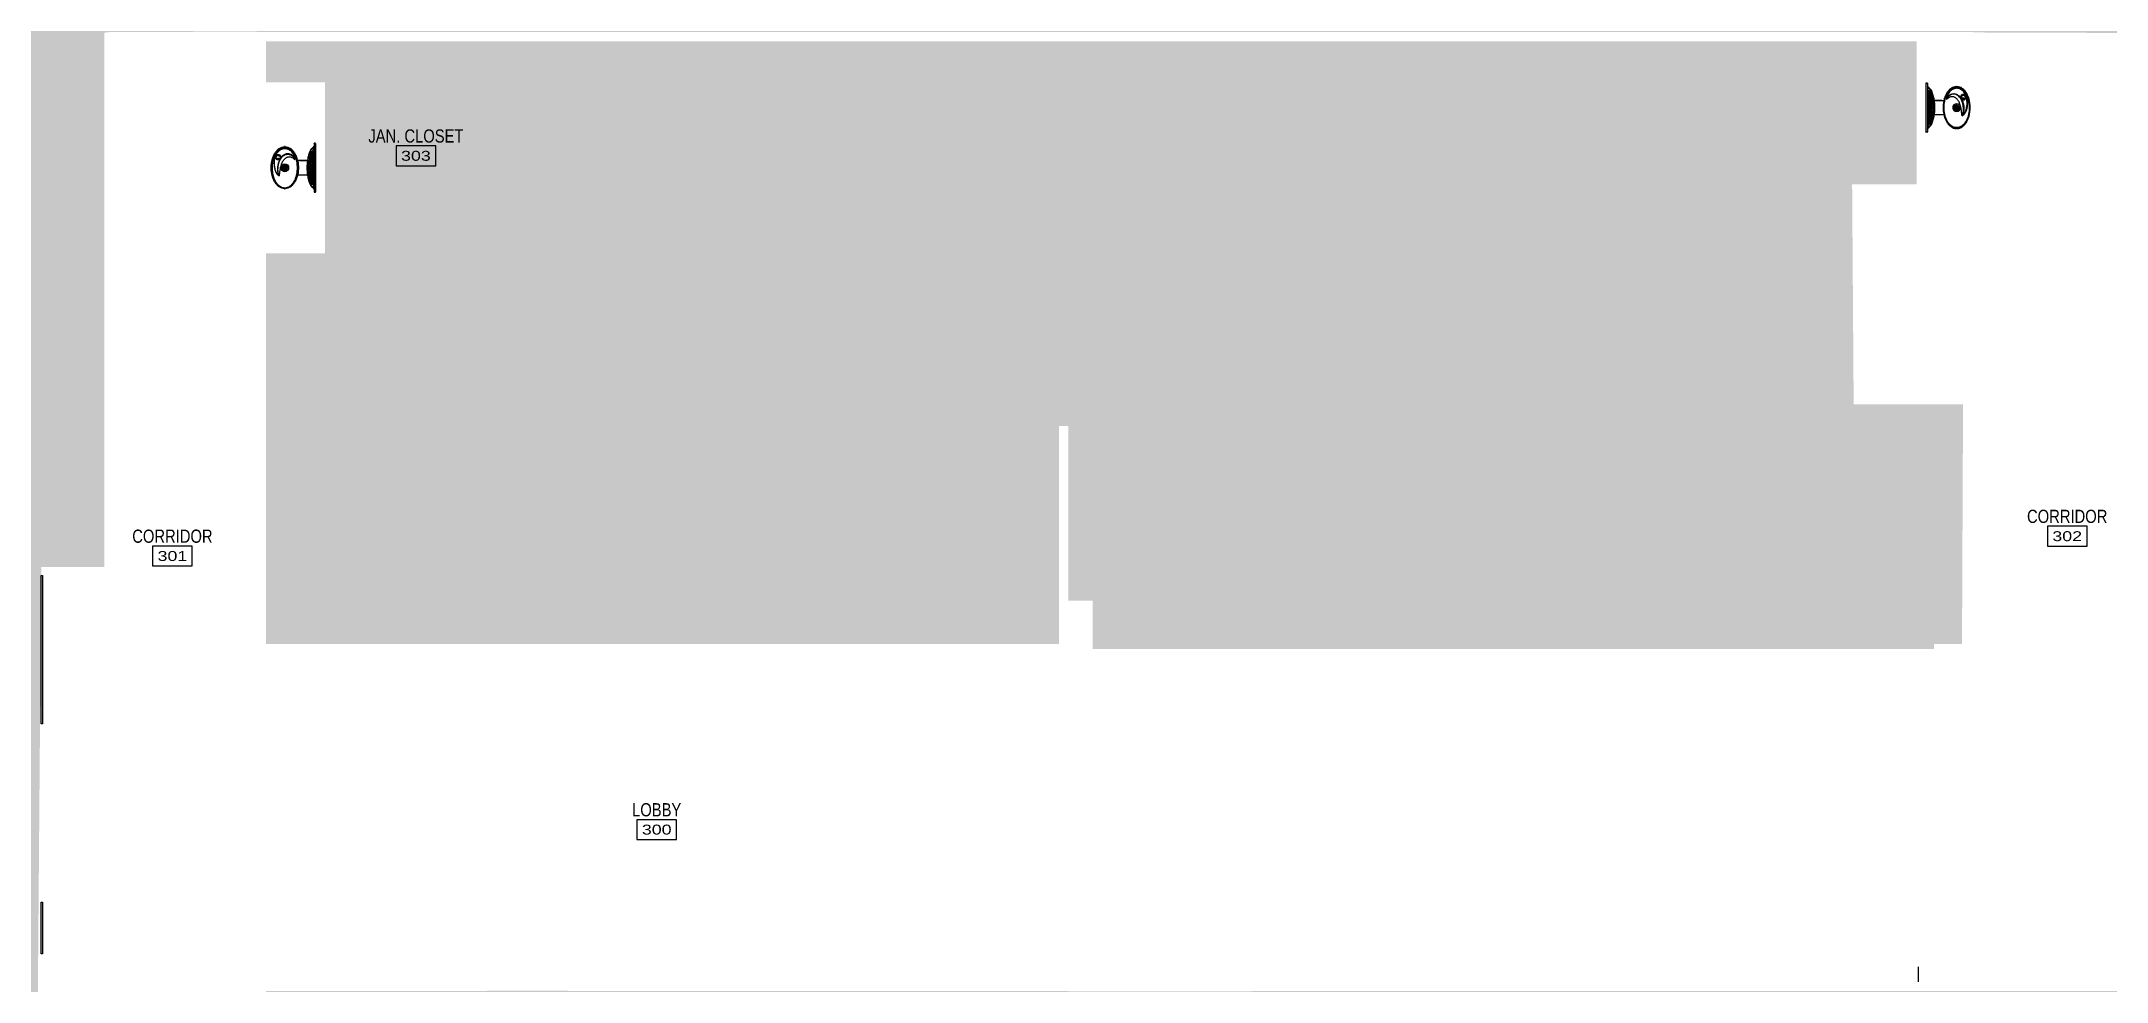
# Model space of a CAD drawing. Header units: inches. Extents: x -11 to 1838, y 0 to 1742.
# Drawn here: x 485 to 1320, y 743 to 1122 of the extents above; entities that cross this region are included whole.
import ezdxf
from ezdxf.enums import TextEntityAlignment as Align

# ---------------------------------------------------------------- set-up
doc = ezdxf.new("R2010")
doc.units = ezdxf.units.IN
doc.header["$LTSCALE"] = 96
doc.header["$MEASUREMENT"] = 0
for name, color, linetype in [('20', 7, 'Continuous'), ('A-Area-Iden', 7, 'Continuous'), ('A-Area-Iden-Name', 7, 'Continuous'), ('A-Area-Iden-Numb', 7, 'Continuous'), ('A-Door-Exst', 43, 'Continuous'), ('A-Flor-Pfix-Neww', 7, 'Continuous')]:
    doc.layers.add(name, color=color, linetype=linetype)
doc.layers.add('Hatch', color=254, linetype='Continuous', lineweight=60)
doc.styles.add('XFINE_0', font='swissl.ttf')

# ---------------------------------------------------------------- blocks, each defined once
blk = doc.blocks.new('foutain-single')
at = {"layer": '20', "color": 7, "linetype": 'Continuous'}
for p, q in [((2491.18, 1148.16), (2491.18, 1148.13)), ((2491.18, 1148.16), (2491.76, 1148.16)), ((2491.18, 1148.13), (2491.76, 1148.13)), ((2491.23, 1148.11), (2491.18, 1148.11)), ((2491.18, 1148.11), (2491.18, 1128.45)), ((2491.76, 1148.11), (2491.23, 1148.11)), ((2491.8, 1148.11), (2491.76, 1148.11)), ((2491.8, 1148.11), (2491.8, 1128.45)), ((2491.8, 1146.96), (2491.81, 1146.96)), ((2491.87, 1146.4), (2491.8, 1146.41)), ((2491.93, 1146.84), (2491.93, 1146.39)), ((2491.99, 1145.16), (2491.99, 1146.28)), ((2491.99, 1145.16), (2491.99, 1131.41)), ((2492.22, 1139.53), (2492.22, 1145.16)), ((2492.41, 1145.16), (2492.41, 1139.53)), ((2492.65, 1140.28), (2492.65, 1144.78)), ((2492.84, 1144.78), (2492.84, 1140.28)), ((2493.07, 1140.28), (2493.07, 1144.16)), ((2493.26, 1144.16), (2493.26, 1140.28)), ((2493.5, 1139.53), (2493.5, 1142.91)), ((2493.69, 1142.91), (2493.69, 1139.53)), ((2499.04, 1143), (2499.04, 1143)), ((2499.85, 1142.95), (2499.67, 1142.26)), ((2499.71, 1144.27), (2499.95, 1144.62)), ((2499.71, 1144.27), (2499.71, 1144.27)), ((2500.42, 1145.2), (2500.42, 1145.2)), ((2501.35, 1146.03), (2501.38, 1146.05)), ((2503.48, 1146.78), (2503.75, 1146.78)), ((2505.54, 1142.99), (2505.47, 1142.84)), ((2505.77, 1143.04), (2505.71, 1142.99)), ((2505.99, 1143.2), (2505.98, 1143.2)), ((2506.01, 1143.2), (2506, 1143.2)), ((2506.81, 1143.06), (2506.8, 1143.06)), ((2507, 1142.76), (2506.97, 1142.83)), ((2507.13, 1142.84), (2507.06, 1142.99)), ((2492.22, 1139.03), (2492.22, 1137.53)), ((2492.22, 1137.03), (2492.22, 1131.41)), ((2492.41, 1137.53), (2492.41, 1139.03)), ((2492.41, 1131.41), (2492.41, 1137.03)), ((2492.65, 1136.28), (2492.65, 1131.78)), ((2492.71, 1138.62), (2492.71, 1138.67)), ((2492.72, 1138.67), (2492.71, 1138.67)), ((2492.71, 1138.62), (2492.72, 1138.62)), ((2492.72, 1138.67), (2492.72, 1138.62)), ((2492.72, 1138.62), (2492.72, 1138.67)), ((2492.72, 1138.67), (2492.72, 1138.67)), ((2492.72, 1138.62), (2492.72, 1138.62)), ((2492.73, 1138.68), (2492.73, 1138.69)), ((2492.73, 1138.69), (2492.73, 1138.69)), ((2492.73, 1138.61), (2492.74, 1138.6)), ((2492.73, 1138.6), (2492.73, 1138.61)), ((2492.74, 1138.6), (2492.73, 1138.6)), ((2492.74, 1138.6), (2492.73, 1138.6)), ((2492.73, 1138.6), (2492.73, 1138.6)), ((2492.73, 1137.04), (2492.73, 1137.09)), ((2492.73, 1137.09), (2492.74, 1137.09)), ((2492.73, 1137.04), (2492.73, 1137.09)), ((2492.73, 1137.09), (2492.73, 1137.09)), ((2492.73, 1137.04), (2492.74, 1137.04)), ((2492.73, 1137.04), (2492.73, 1137.04)), ((2492.74, 1136.87), (2492.73, 1136.87)), ((2492.73, 1136.87), (2492.73, 1136.87)), ((2492.74, 1136.68), (2492.73, 1136.68)), ((2492.74, 1136.67), (2492.73, 1136.68)), ((2492.75, 1138.84), (2492.74, 1138.84)), ((2492.74, 1138.84), (2492.74, 1138.84)), ((2492.75, 1138.71), (2492.74, 1138.71)), ((2492.74, 1138.6), (2492.74, 1138.6)), ((2492.74, 1138.6), (2492.74, 1138.6)), ((2492.74, 1138.58), (2492.75, 1138.58)), ((2492.74, 1138.5), (2492.75, 1138.5)), ((2492.74, 1138.49), (2492.74, 1138.48)), ((2492.74, 1138.48), (2492.75, 1138.48)), ((2492.74, 1137.09), (2492.74, 1137.04)), ((2492.91, 1136.94), (2492.74, 1137.02)), ((2492.74, 1137.02), (2492.75, 1137.02)), ((2492.75, 1138.71), (2492.75, 1138.71)), ((2492.75, 1138.58), (2492.75, 1138.58)), ((2492.75, 1138.5), (2492.75, 1138.5)), ((2492.75, 1138.44), (2492.76, 1138.45)), ((2492.78, 1138.43), (2492.75, 1138.44)), ((2492.77, 1138.43), (2492.75, 1138.44)), ((2492.75, 1138.44), (2492.75, 1138.44)), ((2492.75, 1137.03), (2492.91, 1136.95)), ((2492.75, 1137.02), (2492.75, 1137.03)), ((2492.91, 1136.95), (2492.75, 1137.02)), ((2492.76, 1138.87), (2492.78, 1138.87)), ((2492.76, 1138.86), (2492.76, 1138.87)), ((2492.78, 1138.86), (2492.76, 1138.86)), ((2492.76, 1138.86), (2492.78, 1138.86)), ((2492.76, 1138.86), (2492.76, 1138.86)), ((2492.76, 1138.45), (2492.78, 1138.44)), ((2492.76, 1137.11), (2493.15, 1136.94)), ((2492.76, 1137.11), (2492.76, 1137.1)), ((2493.15, 1136.93), (2492.76, 1137.1)), ((2492.76, 1137.1), (2493.15, 1136.93)), ((2492.76, 1137.1), (2492.76, 1137.1)), ((2492.76, 1136.89), (2492.89, 1136.83)), ((2492.76, 1136.88), (2492.76, 1136.89)), ((2492.76, 1136.89), (2492.89, 1136.83)), ((2492.76, 1136.89), (2492.76, 1136.89)), ((2492.89, 1136.82), (2492.76, 1136.88)), ((2492.77, 1138.43), (2492.78, 1138.43)), ((2492.78, 1138.86), (2492.78, 1138.87)), ((2492.78, 1138.86), (2492.78, 1138.86)), ((2492.78, 1138.43), (2492.78, 1138.44)), ((2492.79, 1138.84), (2492.8, 1138.84)), ((2492.79, 1136.61), (2492.79, 1136.6)), ((2492.79, 1136.6), (2492.79, 1136.6)), ((2492.8, 1138.84), (2492.8, 1138.84)), ((2492.8, 1138.66), (2492.81, 1138.66)), ((2492.81, 1138.54), (2492.8, 1138.54)), ((2492.81, 1138.45), (2492.8, 1138.45)), ((2492.8, 1136.62), (2492.8, 1136.73)), ((2492.8, 1136.73), (2492.81, 1136.73)), ((2492.8, 1136.62), (2492.81, 1136.62)), ((2492.81, 1138.66), (2492.81, 1138.66)), ((2492.81, 1138.54), (2492.81, 1138.54)), ((2492.81, 1138.45), (2492.81, 1138.45)), ((2492.81, 1136.73), (2492.81, 1136.62)), ((2492.81, 1136.73), (2492.81, 1136.62)), ((2492.81, 1136.73), (2492.81, 1136.73)), ((2492.81, 1136.62), (2492.81, 1136.62)), ((2492.82, 1138.8), (2492.83, 1138.8)), ((2492.82, 1138.8), (2492.83, 1138.8)), ((2492.82, 1138.65), (2493.15, 1138.5)), ((2492.82, 1138.64), (2492.82, 1138.65)), ((2492.82, 1138.65), (2493.15, 1138.5)), ((2492.82, 1138.65), (2492.82, 1138.65)), ((2493.15, 1138.49), (2492.82, 1138.64)), ((2492.82, 1137.2), (2492.83, 1137.2)), ((2492.82, 1137.2), (2492.83, 1137.2)), ((2492.83, 1138.87), (2492.83, 1138.88)), ((2492.83, 1138.88), (2492.84, 1138.88)), ((2492.83, 1138.87), (2492.84, 1138.87)), ((2492.83, 1138.8), (2492.83, 1138.8)), ((2492.83, 1138.8), (2492.83, 1138.8)), ((2492.83, 1138.55), (2492.84, 1138.56)), ((2493.13, 1138.42), (2492.83, 1138.55)), ((2492.83, 1137.72), (2492.85, 1137.76)), ((2492.83, 1137.72), (2492.85, 1137.76)), ((2492.84, 1137.72), (2492.83, 1137.72)), ((2492.83, 1137.72), (2492.83, 1137.72)), ((2492.83, 1137.28), (2492.83, 1137.28)), ((2492.83, 1137.28), (2492.84, 1137.28)), ((2492.83, 1137.28), (2492.84, 1137.28)), ((2492.83, 1137.2), (2492.83, 1137.2)), ((2492.83, 1137.2), (2492.83, 1137.2)), ((2492.84, 1136.76), (2492.83, 1136.75)), ((2492.91, 1136.72), (2492.83, 1136.75)), ((2492.91, 1136.71), (2492.83, 1136.75)), ((2492.83, 1136.75), (2492.83, 1136.75)), ((2492.84, 1138.88), (2492.84, 1138.87)), ((2492.84, 1138.87), (2492.84, 1138.88)), ((2492.84, 1138.88), (2492.84, 1138.88)), ((2492.84, 1138.87), (2492.84, 1138.87)), ((2492.84, 1138.86), (2492.85, 1138.86)), ((2492.84, 1138.86), (2492.84, 1138.86)), ((2492.84, 1138.84), (2492.84, 1138.83)), ((2492.85, 1138.83), (2492.84, 1138.83)), ((2492.84, 1138.56), (2493.13, 1138.43)), ((2493.13, 1138.43), (2492.84, 1138.56)), ((2492.84, 1138.56), (2492.84, 1138.56)), ((2492.85, 1137.76), (2492.84, 1137.72)), ((2492.85, 1137.7), (2492.84, 1137.7)), ((2492.84, 1137.7), (2492.84, 1137.69)), ((2492.84, 1137.28), (2492.84, 1137.28)), ((2492.84, 1137.28), (2492.84, 1137.28)), ((2492.84, 1137.28), (2492.84, 1137.28)), ((2492.84, 1137.28), (2492.84, 1137.28)), ((2492.84, 1137.26), (2492.85, 1137.26)), ((2492.84, 1137.26), (2492.84, 1137.26)), ((2492.84, 1137.24), (2492.84, 1137.23)), ((2492.84, 1137.23), (2492.85, 1137.23)), ((2492.84, 1136.76), (2492.91, 1136.72)), ((2492.84, 1131.78), (2492.84, 1136.28)), ((2492.85, 1139.18), (2492.85, 1139.2)), ((2492.86, 1139.2), (2492.85, 1139.2)), ((2492.85, 1139.18), (2492.85, 1139.2)), ((2492.85, 1139.2), (2492.85, 1139.2)), ((2492.86, 1139.18), (2492.85, 1139.18)), ((2492.85, 1139.18), (2492.85, 1139.18)), ((2492.85, 1139.05), (2492.85, 1139.06)), ((2492.85, 1139.06), (2492.86, 1139.06)), ((2492.85, 1139.05), (2492.85, 1139.06)), ((2492.85, 1139.06), (2492.85, 1139.06)), ((2492.85, 1139.05), (2492.86, 1139.05)), ((2492.85, 1139.05), (2492.85, 1139.05)), ((2492.85, 1138.27), (2492.85, 1138.3)), ((2492.86, 1138.3), (2492.85, 1138.3)), ((2492.85, 1138.27), (2492.85, 1138.3)), ((2492.85, 1138.3), (2492.85, 1138.3)), ((2492.86, 1138.27), (2492.85, 1138.27)), ((2492.85, 1138.27), (2492.85, 1138.27)), ((2492.85, 1138.14), (2492.85, 1138.16)), ((2492.85, 1138.16), (2492.86, 1138.16)), ((2492.85, 1138.14), (2492.85, 1138.16)), ((2492.85, 1138.16), (2492.85, 1138.16)), ((2492.85, 1138.14), (2492.86, 1138.14)), ((2492.85, 1138.14), (2492.85, 1138.14)), ((2492.85, 1137.76), (2492.85, 1137.76)), ((2492.85, 1137.76), (2492.85, 1137.76)), ((2492.86, 1139.86), (2492.86, 1139.86)), ((2492.86, 1139.86), (2492.87, 1139.86)), ((2492.86, 1139.86), (2492.87, 1139.86)), ((2492.86, 1139.86), (2492.86, 1139.86)), ((2492.86, 1139.86), (2492.86, 1139.86)), ((2492.86, 1139.86), (2492.86, 1139.86)), ((2492.86, 1139.75), (2492.87, 1139.74)), ((2492.86, 1139.75), (2492.86, 1139.75)), ((2492.86, 1139.2), (2492.86, 1139.18)), ((2492.98, 1139.11), (2492.86, 1139.16)), ((2492.87, 1139.16), (2492.86, 1139.16)), ((2492.86, 1139.16), (2492.86, 1139.15)), ((2492.97, 1139.1), (2492.86, 1139.15)), ((2492.86, 1139.06), (2492.86, 1139.05)), ((2492.86, 1139.03), (2492.87, 1139.04)), ((2492.99, 1138.98), (2492.86, 1139.03)), ((2492.98, 1138.97), (2492.86, 1139.03)), ((2492.86, 1139.03), (2492.86, 1139.03)), ((2492.87, 1138.91), (2492.86, 1138.9)), ((2492.86, 1138.9), (2492.86, 1138.9)), ((2492.86, 1138.3), (2492.86, 1138.27)), ((2492.87, 1138.26), (2492.86, 1138.25)), ((2492.98, 1138.2), (2492.86, 1138.25)), ((2492.97, 1138.2), (2492.86, 1138.25)), ((2492.86, 1138.25), (2492.86, 1138.25)), ((2492.86, 1138.16), (2492.86, 1138.14)), ((2492.93, 1138.1), (2492.86, 1138.13)), ((2492.86, 1138.13), (2492.87, 1138.13)), ((2492.86, 1138.12), (2492.86, 1138.13)), ((2492.92, 1138.09), (2492.86, 1138.12)), ((2492.87, 1137.31), (2492.86, 1137.3)), ((2492.86, 1137.3), (2492.86, 1137.3)), ((2492.87, 1139.86), (2492.87, 1139.86)), ((2492.87, 1139.16), (2492.98, 1139.11)), ((2492.87, 1139.04), (2492.99, 1138.98)), ((2492.87, 1138.26), (2492.98, 1138.21)), ((2492.87, 1138.13), (2492.93, 1138.1)), ((2492.87, 1137.77), (2492.87, 1137.78)), ((2492.87, 1137.77), (2492.87, 1137.77)), ((2492.88, 1139.89), (2492.88, 1139.88)), ((2492.88, 1139.88), (2492.88, 1139.88)), ((2492.88, 1139.84), (2492.88, 1139.85)), ((2492.88, 1139.84), (2492.88, 1139.84)), ((2492.88, 1139.77), (2492.88, 1139.76)), ((2492.88, 1139.76), (2492.88, 1139.76)), ((2492.88, 1139.72), (2492.88, 1139.73)), ((2492.88, 1139.72), (2492.88, 1139.73)), ((2492.88, 1139.23), (2493.23, 1139.07)), ((2492.88, 1139.22), (2492.88, 1139.23)), ((2493.23, 1139.06), (2492.88, 1139.22)), ((2492.88, 1139.22), (2493.23, 1139.07)), ((2492.88, 1139.22), (2492.88, 1139.22)), ((2492.88, 1139.09), (2492.98, 1139.04)), ((2492.88, 1139.09), (2492.88, 1139.08)), ((2492.98, 1139.03), (2492.88, 1139.08)), ((2492.88, 1139.08), (2492.98, 1139.04)), ((2492.88, 1139.08), (2492.88, 1139.08)), ((2492.88, 1138.32), (2493.23, 1138.16)), ((2492.88, 1138.31), (2492.88, 1138.32)), ((2492.88, 1138.32), (2493.23, 1138.17)), ((2492.88, 1138.32), (2492.88, 1138.32)), ((2493.23, 1138.16), (2492.88, 1138.31)), ((2492.88, 1138.18), (2492.98, 1138.13)), ((2492.88, 1138.18), (2492.88, 1138.17)), ((2492.88, 1138.18), (2492.98, 1138.14)), ((2492.88, 1138.18), (2492.88, 1138.18)), ((2492.98, 1138.13), (2492.88, 1138.17)), ((2492.89, 1136.82), (2492.89, 1136.83)), ((2492.89, 1136.83), (2492.89, 1136.83)), ((2492.91, 1137.85), (2492.91, 1137.85)), ((2492.91, 1137.85), (2492.91, 1137.85)), ((2492.91, 1136.95), (2492.91, 1136.95)), ((2492.91, 1136.94), (2492.91, 1136.95)), ((2492.91, 1136.72), (2492.91, 1136.72)), ((2492.91, 1136.72), (2492.91, 1136.71)), ((2492.92, 1138.09), (2492.93, 1138.1)), ((2492.92, 1137.77), (2493, 1137.78)), ((2492.92, 1137.78), (2493, 1137.78)), ((2492.92, 1137.77), (2492.92, 1137.78)), ((2493, 1137.77), (2492.92, 1137.77)), ((2492.92, 1137.77), (2492.92, 1137.77)), ((2492.92, 1136.85), (2492.92, 1136.93)), ((2492.92, 1136.93), (2492.92, 1136.93)), ((2492.91, 1136.85), (2492.91, 1136.93)), ((2492.91, 1136.93), (2492.92, 1136.93)), ((2492.92, 1136.85), (2492.92, 1136.85)), ((2492.91, 1136.85), (2492.92, 1136.85)), ((2492.92, 1136.69), (2492.92, 1136.7)), ((2492.92, 1136.7), (2492.92, 1136.7)), ((2492.91, 1136.69), (2492.91, 1136.7)), ((2492.92, 1136.7), (2492.91, 1136.7)), ((2492.92, 1136.69), (2492.92, 1136.69)), ((2492.92, 1136.69), (2492.91, 1136.69)), ((2492.93, 1138.1), (2492.93, 1138.1)), ((2492.92, 1136.93), (2492.92, 1136.85)), ((2492.92, 1136.7), (2492.92, 1136.69)), ((2492.93, 1136.68), (2492.95, 1136.67)), ((2492.95, 1136.67), (2492.93, 1136.68)), ((2492.93, 1136.68), (2492.93, 1136.68)), ((2492.93, 1136.68), (2492.93, 1136.67)), ((2492.95, 1136.66), (2492.93, 1136.67)), ((2492.94, 1139.77), (2492.94, 1139.77)), ((2492.94, 1139.77), (2492.95, 1139.77)), ((2492.94, 1139.77), (2492.95, 1139.77)), ((2492.94, 1139.69), (2492.95, 1139.69)), ((2492.94, 1139.67), (2492.94, 1139.66)), ((2492.94, 1139.66), (2492.94, 1139.66)), ((2492.94, 1139.25), (2492.94, 1139.24)), ((2492.94, 1139.24), (2492.94, 1139.24)), ((2492.94, 1137.72), (2493, 1137.72)), ((2493, 1137.72), (2492.94, 1137.72)), ((2492.94, 1137.72), (2492.94, 1137.72)), ((2492.94, 1137.72), (2492.94, 1137.71)), ((2492.94, 1137.71), (2492.99, 1137.67)), ((2493, 1137.71), (2492.94, 1137.71)), ((2492.94, 1137.7), (2492.94, 1137.71)), ((2492.98, 1137.67), (2492.94, 1137.7)), ((2492.94, 1137.7), (2492.99, 1137.67)), ((2492.94, 1137.7), (2492.94, 1137.7)), ((2492.95, 1139.77), (2492.95, 1139.77)), ((2492.95, 1139.77), (2492.95, 1139.77)), ((2492.95, 1139.77), (2492.95, 1139.77)), ((2492.95, 1139.77), (2492.95, 1139.77)), ((2492.95, 1139.69), (2492.95, 1139.69)), ((2492.95, 1137.64), (2492.96, 1137.64)), ((2492.95, 1137.64), (2492.95, 1137.63)), ((2492.95, 1137.6), (2492.95, 1137.63)), ((2492.95, 1137.6), (2492.95, 1137.63)), ((2492.95, 1137.63), (2492.95, 1137.63)), ((2492.96, 1137.6), (2492.95, 1137.6)), ((2492.95, 1137.6), (2492.95, 1137.6)), ((2492.95, 1136.67), (2492.95, 1136.67)), ((2492.95, 1136.67), (2492.95, 1136.66)), ((2492.96, 1139.74), (2492.96, 1139.75)), ((2492.96, 1139.75), (2492.96, 1139.75)), ((2492.96, 1138.88), (2492.96, 1138.87)), ((2492.96, 1138.88), (2492.96, 1138.88)), ((2492.96, 1137.64), (2492.96, 1137.6)), ((2492.96, 1137.4), (2492.96, 1137.4)), ((2492.96, 1137.39), (2492.96, 1137.4)), ((2492.96, 1137.28), (2492.96, 1137.27)), ((2492.96, 1137.28), (2492.96, 1137.28)), ((2492.96, 1136.67), (2492.97, 1136.67)), ((2492.97, 1139.86), (2492.97, 1139.85)), ((2492.97, 1139.86), (2492.97, 1139.86)), ((2492.97, 1139.8), (2492.97, 1139.79)), ((2492.97, 1139.79), (2492.97, 1139.79)), ((2492.98, 1139.11), (2492.97, 1139.1)), ((2492.98, 1138.2), (2492.97, 1138.2)), ((2492.97, 1137.59), (2493.02, 1137.59)), ((2492.97, 1137.59), (2492.97, 1137.58)), ((2493.01, 1137.58), (2492.97, 1137.58)), ((2493.01, 1137.58), (2492.97, 1137.58)), ((2492.97, 1137.58), (2492.97, 1137.58)), ((2492.97, 1136.8), (2492.97, 1136.89)), ((2492.97, 1136.89), (2492.97, 1136.8)), ((2492.97, 1136.89), (2492.97, 1136.89)), ((2492.98, 1136.89), (2492.97, 1136.89)), ((2492.97, 1136.8), (2492.97, 1136.8)), ((2492.98, 1136.8), (2492.97, 1136.8)), ((2492.97, 1136.67), (2492.97, 1136.67)), ((2492.98, 1139.44), (2492.98, 1139.45)), ((2492.98, 1139.44), (2492.98, 1139.44)), ((2492.98, 1139.37), (2492.98, 1139.37)), ((2492.98, 1139.37), (2492.99, 1139.37)), ((2492.98, 1139.11), (2492.98, 1139.11)), ((2492.98, 1139.04), (2492.98, 1139.03)), ((2492.98, 1139.04), (2492.98, 1139.04)), ((2492.98, 1138.97), (2492.99, 1138.98)), ((2492.98, 1138.21), (2492.98, 1138.2)), ((2492.98, 1138.14), (2492.98, 1138.13)), ((2492.98, 1138.13), (2492.98, 1138.13)), ((2492.98, 1137.67), (2492.99, 1137.67)), ((2492.98, 1137.52), (2492.98, 1137.52)), ((2492.99, 1137.52), (2492.98, 1137.52)), ((2492.98, 1136.89), (2492.98, 1136.8)), ((2492.99, 1136.79), (2492.98, 1136.78)), ((2493.15, 1136.71), (2492.98, 1136.78)), ((2492.99, 1139.94), (2492.99, 1139.95)), ((2492.99, 1139.95), (2493, 1139.95)), ((2492.99, 1139.94), (2492.99, 1139.95)), ((2492.99, 1139.95), (2492.99, 1139.95)), ((2492.99, 1139.94), (2493, 1139.94)), ((2492.99, 1139.94), (2492.99, 1139.94)), ((2492.99, 1138.98), (2492.99, 1138.98)), ((2492.99, 1137.67), (2492.99, 1137.67)), ((2492.99, 1136.79), (2493.15, 1136.71)), ((2492.99, 1136.79), (2493.15, 1136.72)), ((2492.99, 1136.79), (2492.99, 1136.79)), ((2493, 1136.69), (2492.99, 1136.68)), ((2493.13, 1136.62), (2492.99, 1136.68)), ((2493.13, 1136.61), (2492.99, 1136.68)), ((2492.99, 1136.68), (2492.99, 1136.68)), ((2493, 1139.95), (2493, 1139.94)), ((2493, 1139.93), (2493, 1139.93)), ((2493, 1139.92), (2493, 1139.93)), ((2493, 1139.68), (2493, 1139.68)), ((2493, 1139.68), (2493.01, 1139.68)), ((2493, 1139.34), (2493, 1139.35)), ((2493, 1139.35), (2493.01, 1139.35)), ((2493, 1139.05), (2493, 1139.06)), ((2493, 1139.06), (2493.01, 1139.06)), ((2493, 1139.05), (2493.01, 1139.05)), ((2493, 1138.15), (2493, 1138.15)), ((2493, 1138.15), (2493.01, 1138.15)), ((2493.01, 1138.15), (2493, 1138.15)), ((2493, 1137.77), (2493, 1137.78)), ((2493, 1137.78), (2493, 1137.78)), ((2493, 1137.72), (2493, 1137.72)), ((2493, 1137.71), (2493, 1137.72)), ((2493, 1137.66), (2493, 1137.67)), ((2493, 1137.67), (2493, 1137.67)), ((2493, 1137.5), (2493, 1137.49)), ((2493.01, 1137.5), (2493, 1137.5)), ((2493, 1136.91), (2493.13, 1136.85)), ((2493.13, 1136.85), (2493, 1136.91)), ((2493, 1136.91), (2493, 1136.91)), ((2493, 1136.9), (2493, 1136.91)), ((2493.13, 1136.84), (2493, 1136.9)), ((2493, 1136.69), (2493.13, 1136.62)), ((2493.01, 1139.06), (2493.01, 1139.05)), ((2493.01, 1139.05), (2493.01, 1139.06)), ((2493.01, 1139.06), (2493.01, 1139.06)), ((2493.01, 1139.05), (2493.01, 1139.05)), ((2493.01, 1138.15), (2493.01, 1138.15)), ((2493.01, 1138.15), (2493.01, 1138.15)), ((2493.01, 1138.15), (2493.01, 1138.15)), ((2493.01, 1138.15), (2493.01, 1138.15)), ((2493.01, 1137.84), (2493.01, 1137.84)), ((2493.01, 1137.83), (2493.01, 1137.84)), ((2493.01, 1137.67), (2493.02, 1137.69)), ((2493.01, 1137.67), (2493.02, 1137.69)), ((2493.02, 1137.67), (2493.01, 1137.67)), ((2493.01, 1137.67), (2493.01, 1137.67)), ((2493.01, 1137.58), (2493.02, 1137.59)), ((2493.03, 1137.55), (2493.01, 1137.58)), ((2493.01, 1137.58), (2493.01, 1137.58)), ((2493.02, 1137.58), (2493.01, 1137.58)), ((2493.02, 1139.97), (2493.02, 1139.97)), ((2493.02, 1139.97), (2493.02, 1139.97)), ((2493.02, 1139.65), (2493.02, 1139.65)), ((2493.02, 1139.65), (2493.03, 1139.65)), ((2493.03, 1137.69), (2493.02, 1137.67)), ((2493.02, 1137.69), (2493.03, 1137.69)), ((2493.02, 1137.69), (2493.02, 1137.69)), ((2493.02, 1137.59), (2493.04, 1137.56)), ((2493.02, 1137.59), (2493.02, 1137.58)), ((2493.04, 1137.56), (2493.02, 1137.58)), ((2493.03, 1139.96), (2493.03, 1139.97)), ((2493.03, 1139.96), (2493.03, 1139.96)), ((2493.04, 1139.78), (2493.03, 1139.78)), ((2493.03, 1139.78), (2493.03, 1139.77)), ((2493.04, 1139.41), (2493.03, 1139.4)), ((2493.03, 1139.4), (2493.04, 1139.41)), ((2493.03, 1139.4), (2493.03, 1139.4)), ((2493.04, 1139.34), (2493.03, 1139.34)), ((2493.03, 1139.34), (2493.03, 1139.35)), ((2493.03, 1137.98), (2493.03, 1137.98)), ((2493.03, 1137.98), (2493.03, 1137.98)), ((2493.03, 1137.55), (2493.04, 1137.56)), ((2493.03, 1137.5), (2493.03, 1137.49)), ((2493.03, 1137.49), (2493.04, 1137.49)), ((2493.04, 1139.88), (2493.05, 1139.88)), ((2493.04, 1139.88), (2493.04, 1139.88)), ((2493.04, 1139.41), (2493.04, 1139.41)), ((2493.04, 1139.41), (2493.04, 1139.41)), ((2493.04, 1139.41), (2493.04, 1139.41)), ((2493.04, 1139.41), (2493.04, 1139.41)), ((2493.04, 1137.56), (2493.04, 1137.56)), ((2493.05, 1138.07), (2493.06, 1138.07)), ((2493.05, 1138.07), (2493.06, 1138.07)), ((2493.06, 1139.07), (2493.22, 1139)), ((2493.06, 1138.16), (2493.22, 1138.1)), ((2493.06, 1137.45), (2493.07, 1137.45)), ((2493.06, 1137.42), (2493.06, 1137.43)), ((2493.06, 1137.42), (2493.06, 1137.42)), ((2493.07, 1138.99), (2493.08, 1138.99)), ((2493.07, 1138.99), (2493.08, 1138.99)), ((2493.07, 1138.82), (2493.07, 1138.83)), ((2493.07, 1138.83), (2493.07, 1138.83)), ((2493.07, 1137.45), (2493.07, 1137.44)), ((2493.07, 1137.23), (2493.07, 1137.23)), ((2493.07, 1137.23), (2493.07, 1137.22)), ((2493.07, 1136.28), (2493.07, 1132.41)), ((2493.08, 1139.46), (2493.08, 1139.45)), ((2493.08, 1139.45), (2493.08, 1139.45)), ((2493.08, 1139.05), (2493.09, 1139.05)), ((2493.08, 1138.14), (2493.09, 1138.14)), ((2493.08, 1137.89), (2493.08, 1137.89)), ((2493.09, 1137.89), (2493.08, 1137.89)), ((2493.08, 1137.65), (2493.09, 1137.65)), ((2493.09, 1137.57), (2493.08, 1137.56)), ((2493.09, 1139.9), (2493.1, 1139.91)), ((2493.09, 1139.32), (2493.09, 1139.32)), ((2493.09, 1139.32), (2493.1, 1139.31)), ((2493.21, 1139), (2493.09, 1139.05)), ((2493.21, 1138.99), (2493.09, 1139.05)), ((2493.09, 1139.05), (2493.09, 1139.05)), ((2493.21, 1138.09), (2493.09, 1138.15)), ((2493.09, 1138.15), (2493.09, 1138.14)), ((2493.21, 1138.09), (2493.09, 1138.14)), ((2493.09, 1137.95), (2493.09, 1137.95)), ((2493.1, 1137.95), (2493.09, 1137.95)), ((2493.09, 1137.65), (2493.09, 1137.64)), ((2493.09, 1137.57), (2493.09, 1137.57)), ((2493.09, 1137.57), (2493.09, 1137.57)), ((2493.09, 1137.35), (2493.1, 1137.35)), ((2493.1, 1139.91), (2493.1, 1139.91)), ((2493.1, 1139.38), (2493.11, 1139.38)), ((2493.1, 1137.35), (2493.1, 1137.35)), ((2493.11, 1139.38), (2493.11, 1139.38)), ((2493.13, 1138.43), (2493.13, 1138.43)), ((2493.13, 1138.42), (2493.13, 1138.43)), ((2493.13, 1136.85), (2493.13, 1136.85)), ((2493.13, 1136.84), (2493.13, 1136.85)), ((2493.13, 1136.62), (2493.13, 1136.62)), ((2493.13, 1136.62), (2493.13, 1136.61)), ((2493.15, 1138.49), (2493.15, 1138.5)), ((2493.15, 1138.5), (2493.15, 1138.5)), ((2493.15, 1136.94), (2493.15, 1136.93)), ((2493.15, 1136.93), (2493.15, 1136.93)), ((2493.15, 1136.72), (2493.15, 1136.71)), ((2493.15, 1136.71), (2493.15, 1136.71)), ((2493.16, 1138.44), (2493.16, 1138.48)), ((2493.16, 1138.48), (2493.16, 1138.44)), ((2493.16, 1138.48), (2493.16, 1138.48)), ((2493.16, 1138.48), (2493.17, 1138.48)), ((2493.16, 1138.44), (2493.16, 1138.44)), ((2493.16, 1138.44), (2493.17, 1138.44)), ((2493.16, 1136.87), (2493.16, 1136.91)), ((2493.16, 1136.91), (2493.16, 1136.87)), ((2493.16, 1136.91), (2493.16, 1136.91)), ((2493.17, 1136.91), (2493.16, 1136.91)), ((2493.16, 1136.87), (2493.16, 1136.87)), ((2493.17, 1136.87), (2493.16, 1136.87)), ((2493.16, 1136.64), (2493.16, 1136.7)), ((2493.16, 1136.7), (2493.16, 1136.64)), ((2493.16, 1136.7), (2493.16, 1136.7)), ((2493.17, 1136.7), (2493.16, 1136.7)), ((2493.16, 1136.64), (2493.16, 1136.64)), ((2493.16, 1136.64), (2493.17, 1136.64)), ((2493.17, 1138.48), (2493.17, 1138.44)), ((2493.17, 1136.91), (2493.17, 1136.87)), ((2493.17, 1136.7), (2493.17, 1136.64)), ((2493.22, 1139), (2493.21, 1139)), ((2493.21, 1139), (2493.21, 1138.99)), ((2493.22, 1138.1), (2493.21, 1138.09)), ((2493.21, 1138.09), (2493.21, 1138.09)), ((2493.23, 1139.06), (2493.23, 1139.07)), ((2493.23, 1139.07), (2493.23, 1139.07)), ((2493.23, 1138.16), (2493.23, 1138.17)), ((2493.23, 1138.16), (2493.23, 1138.16)), ((2493.24, 1139.01), (2493.24, 1139.05)), ((2493.24, 1139.05), (2493.24, 1139.01)), ((2493.24, 1139.05), (2493.24, 1139.05)), ((2493.24, 1139.05), (2493.25, 1139.05)), ((2493.24, 1139.01), (2493.24, 1139.01)), ((2493.24, 1139.01), (2493.25, 1139.01)), ((2493.24, 1138.11), (2493.24, 1138.14)), ((2493.24, 1138.14), (2493.24, 1138.11)), ((2493.24, 1138.14), (2493.24, 1138.14)), ((2493.24, 1138.14), (2493.25, 1138.14)), ((2493.24, 1138.11), (2493.24, 1138.11)), ((2493.24, 1138.11), (2493.25, 1138.11)), ((2493.25, 1139.05), (2493.25, 1139.01)), ((2493.25, 1138.14), (2493.25, 1138.11)), ((2493.26, 1132.41), (2493.26, 1136.28)), ((2493.5, 1139.03), (2493.5, 1137.53)), ((2493.5, 1137.03), (2493.5, 1133.66)), ((2493.69, 1137.53), (2493.69, 1139.03)), ((2493.69, 1133.66), (2493.69, 1137.03)), ((2493.92, 1139.53), (2493.92, 1141.03)), ((2493.92, 1139.03), (2493.92, 1137.53)), ((2493.92, 1137.03), (2493.92, 1135.53)), ((2494.11, 1141.03), (2494.11, 1139.53)), ((2494.11, 1137.53), (2494.11, 1139.03)), ((2494.11, 1135.53), (2494.11, 1137.03)), ((2498.44, 1135.4), (2494.48, 1135.4)), ((2497.51, 1141.16), (2494.49, 1141.16)), ((2494.49, 1141.16), (2498.44, 1141.16)), ((2497.63, 1141.16), (2497.51, 1141.16)), ((2497.51, 1141.16), (2497.51, 1141.16)), ((2497.63, 1141.16), (2497.67, 1141.16)), ((2497.67, 1141.16), (2498.44, 1141.16)), ((2498.6, 1141.78), (2498.7, 1142.11)), ((2499.67, 1142.26), (2499.75, 1142.39)), ((2502.75, 1138.4), (2502.94, 1138.37)), ((2502.94, 1138.19), (2502.75, 1138.15)), ((2502.8, 1138.6), (2502.98, 1138.53)), ((2502.98, 1138.02), (2502.8, 1137.95)), ((2503.08, 1138.69), (2502.92, 1138.82)), ((2502.92, 1137.74), (2503.08, 1137.86)), ((2503.07, 1138.97), (2503.2, 1138.81)), ((2503.2, 1137.74), (2503.07, 1137.59)), ((2503.36, 1138.91), (2503.29, 1139.09)), ((2503.29, 1137.47), (2503.36, 1137.65)), ((2503.49, 1139.14), (2503.52, 1138.95)), ((2503.52, 1137.61), (2503.49, 1137.41)), ((2503.7, 1138.95), (2503.74, 1139.14)), ((2503.74, 1137.41), (2503.7, 1137.61)), ((2503.94, 1139.09), (2503.87, 1138.91)), ((2503.87, 1137.65), (2503.94, 1137.47)), ((2504.03, 1138.81), (2504.15, 1138.97)), ((2504.15, 1137.59), (2504.03, 1137.74)), ((2504.3, 1138.82), (2504.15, 1138.69)), ((2504.15, 1137.86), (2504.3, 1137.74)), ((2504.24, 1138.53), (2504.42, 1138.6)), ((2504.42, 1137.95), (2504.24, 1138.02)), ((2504.48, 1138.4), (2504.28, 1138.37)), ((2504.28, 1138.19), (2504.48, 1138.15)), ((2505.25, 1142.22), (2505.26, 1142.18)), ((2507.15, 1141.84), (2507.18, 1141.88)), ((2491.23, 1128.45), (2491.18, 1128.45)), ((2491.18, 1128.44), (2491.76, 1128.44)), ((2491.18, 1128.44), (2491.18, 1128.44)), ((2491.76, 1128.44), (2491.18, 1128.44)), ((2491.18, 1128.41), (2491.18, 1128.44)), ((2491.76, 1128.41), (2491.18, 1128.41)), ((2491.76, 1128.45), (2491.23, 1128.45)), ((2491.8, 1128.45), (2491.76, 1128.45)), ((2491.8, 1130.16), (2491.87, 1130.16)), ((2491.8, 1129.61), (2491.81, 1129.61)), ((2491.93, 1130.18), (2491.93, 1129.73)), ((2491.93, 1129.73), (2491.93, 1129.73)), ((2492.09, 1129.98), (2491.97, 1129.94)), ((2491.99, 1131.41), (2491.99, 1130.29)), ((2499.04, 1133.56), (2499.04, 1133.56)), ((2499.95, 1131.94), (2499.71, 1132.29)), ((2499.71, 1132.29), (2499.71, 1132.29)), ((2500.42, 1131.36), (2500.42, 1131.36)), ((2501.38, 1130.51), (2501.35, 1130.53))]:
    blk.add_line(p, q, dxfattribs=at)
for centre, radius in [((2503.61, 1138.28), 1.47), ((2503.61, 1138.28), 0.95), ((2503.61, 1138.28), 0.94), ((2503.61, 1138.28), 0.884), ((2503.24, 1138.28), 0.125), ((2503.42, 1138.6), 0.125), ((2503.42, 1137.95), 0.125), ((2503.61, 1138.28), 0.125), ((2503.8, 1138.6), 0.125), ((2503.8, 1137.95), 0.125), ((2503.99, 1138.28), 0.125)]:
    blk.add_circle(centre, radius, dxfattribs=at)
for centre, radius, start, end in [((2491.76, 1148.11), 0.0455, 0, 90), ((2491.76, 1148.11), 0.0156, 0, 90), ((2491.8, 1146.84), 0.125, 0, 87), ((2491.86, 1146.28), 0.125, 0, 87), ((2491.8, 1146.83), 0.125, 0, 0.0995), ((2491.9, 1146.25), 0.25, 58.90623, 83.5861), ((2491.89, 1146.09), 0.345, 57.07833, 84.59802), ((2491.89, 1145.91), 0.18, 301.74197, 58.25803), ((2490.31, 1143.87), 3.11, 27.8522, 56.50273), ((2492.32, 1145.16), 0.094, 359.99993, 179.99993), ((2492.74, 1144.78), 0.094, 359.99993, 179.99993), ((2493.17, 1144.16), 0.094, 359.99993, 179.99993), ((2493.59, 1142.91), 0.094, 359.99993, 179.99993), ((2508.97, 1138.75), 10.8, 156.87003, 161.8939), ((2506.9, 1139.65), 8.54, 147.30736, 156.92527), ((2510.74, 1139.62), 11.53, 163.03051, 166.6), ((2504.12, 1141.65), 4.6, 139.15259, 163.22484), ((2503.31, 1139.83), 4.38, 134.53296, 144.21931), ((2504.03, 1141.7), 4.37, 138.89343, 163.42699), ((2503.32, 1139.85), 4.19, 134.73358, 144.41228), ((2505.64, 1140.5), 7.02, 138.01185, 144.08324), ((2504.41, 1141.64), 5.35, 124.89502, 138.29611), ((2503.72, 1142.7), 4.08, 93.39922, 124.88179), ((2503.43, 1142.5), 4.29, 55.39521, 85.81868), ((2501.32, 1139.49), 4.59, 35.97644, 46.49496), ((2501.33, 1139.47), 4.78, 36.15076, 46.67848), ((2506.3, 1142.52), 1.14, 22.0812, 157.9188), ((2507.3, 1141.49), 2.2, 137.3605, 157.74581), ((2507.41, 1141.46), 2.28, 137.92402, 157.3956), ((2506.3, 1142.5), 0.9, 157.76822, 172.31401), ((2506.3, 1142.55), 0.874, 149.89165, 172.71308), ((2506.3, 1142.54), 0.877, 30.45455, 149.54545), ((2506.3, 1142.56), 0.746, 29.51307, 145.69063), ((2506.03, 1142.68), 0.46, 129.78519, 139.49035), ((2502.78, 1141.61), 5.39, 41.70979, 55.05563), ((2505.99, 1143.15), 0.0487, 86.74908, 100.40826), ((2506, 1143.11), 0.0901, 83.82256, 88.27201), ((2505.84, 1139.94), 3.26, 72.9436, 87.07695), ((2503.19, 1141.71), 4.36, 16.552, 41.12757), ((2503.09, 1141.65), 4.61, 16.81007, 40.8125), ((2506.78, 1142.98), 0.0788, 72.60135, 77.40357), ((2501.3, 1140.27), 7.39, 32.69167, 41.80468), ((2506.8, 1143.01), 0.0487, 59.38198, 73.25092), ((2506.3, 1142.55), 0.751, 14.97752, 30.10835), ((2506.62, 1142.57), 0.449, 22.09502, 31.91138), ((2504.89, 1141.9), 2.28, 2.60441, 22.07599), ((2504.96, 1141.89), 2.24, 2.34563, 22.4196), ((2506.3, 1142.55), 0.874, 347.64654, 30.10835), ((2506.3, 1142.5), 0.9, 345.17642, 22.23178), ((2500.34, 1139.66), 8.53, 23.27472, 32.64251), ((2497.53, 1138.48), 11.57, 16.65967, 23.14779), ((2492.32, 1139.53), 0.094, 179.99993, 359.99993), ((2492.32, 1139.03), 0.094, 0.00002, 180.00002), ((2492.32, 1137.53), 0.094, 180.00002, 0.00002), ((2492.32, 1137.03), 0.094, 0.00002, 180.00002), ((2492.74, 1140.28), 0.094, 179.99993, 359.99993), ((2492.74, 1136.28), 0.094, 0.00002, 180.00002), ((2492.74, 1138.67), 0.0248, 105.95796, 179.99998), ((2492.74, 1138.62), 0.0248, 179.99998, 245.99998), ((2492.74, 1138.67), 0.0198, 105.95796, 179.99998), ((2492.74, 1138.67), 0.0148, 105.95796, 179.99998), ((2492.74, 1138.62), 0.0148, 179.99998, 245.99998), ((2492.74, 1138.62), 0.0198, 179.99998, 245.99998), ((2492.73, 1138.71), 0.0248, 285.95796, 1.76879), ((2492.73, 1138.71), 0.0198, 285.95796, 1.76879), ((2492.73, 1138.71), 0.0148, 285.95796, 1.76879), ((2492.76, 1138.47), 0.0319, 139.35579, 245.99998), ((2492.75, 1137.09), 0.0198, 65.99998, 179.99998), ((2492.75, 1137.09), 0.0248, 65.99998, 179.99998), ((2492.75, 1137.04), 0.0198, 179.99998, 245.99998), ((2492.75, 1137.04), 0.0248, 179.99998, 245.99998), ((2492.75, 1136.87), 0.0198, 65.99998, 179.99998), ((2492.75, 1136.87), 0.0248, 65.99998, 179.99998), ((2495.68, 1136.87), 2.95, 179.99998, 183.71691), ((2495.68, 1136.87), 2.94, 179.99998, 183.71691), ((2492.79, 1136.65), 0.0569, 154.28958, 269.99998), ((2492.79, 1136.65), 0.0519, 154.28958, 269.99998), ((2492.76, 1138.84), 0.0248, 89.25586, 183.17493), ((2492.76, 1138.84), 0.0198, 89.25586, 183.17493), ((2487.27, 1138.54), 5.47, 1.76879, 3.17493), ((2487.27, 1138.54), 5.47, 1.76879, 3.17493), ((2492.73, 1138.58), 0.0248, 0.46537, 65.99998), ((2492.73, 1138.58), 0.0198, 0.46537, 65.99998), ((2492.73, 1138.58), 0.0148, 0.46537, 65.99998), ((2487.27, 1138.54), 5.47, 359.58301, 0.46537), ((2492.73, 1138.5), 0.0198, 319.35579, 359.58301), ((2492.73, 1138.5), 0.0148, 319.35579, 359.58301), ((2492.76, 1138.47), 0.0219, 139.35579, 245.99998), ((2492.76, 1138.47), 0.0269, 139.35579, 245.99998), ((2492.75, 1137.09), 0.0148, 65.99998, 179.99998), ((2492.75, 1137.04), 0.0148, 179.99998, 245.99998), ((2492.75, 1136.87), 0.0148, 65.99998, 179.99998), ((2495.68, 1136.87), 2.94, 179.99998, 183.77075), ((2492.69, 1136.56), 0.128, 63.54318, 66.09651), ((2492.73, 1136.68), 0.005, 334.28958, 3.71691), ((2492.79, 1136.65), 0.0469, 151.22048, 269.99998), ((2492.74, 1136.88), 0.201, 269.82993, 271.44161), ((2492.76, 1138.84), 0.0148, 89.25586, 183.17493), ((2487.27, 1138.54), 5.48, 1.76879, 3.17493), ((2487.27, 1138.54), 5.48, 359.58301, 0.46537), ((2487.27, 1138.54), 5.47, 359.58301, 0.46537), ((2492.73, 1138.5), 0.0248, 319.35579, 359.58301), ((2492.79, 1138.45), 0.0265, 245.99998, 359.11127), ((2492.78, 1138.84), 0.0248, 3.20263, 89.25586), ((2492.78, 1138.84), 0.0148, 3.20263, 89.25586), ((2492.78, 1138.84), 0.0198, 3.20263, 89.25586), ((2492.79, 1138.45), 0.0165, 245.99998, 359.11127), ((2492.79, 1138.45), 0.0215, 245.99998, 359.11127), ((2487.33, 1138.54), 5.47, 1.33318, 3.20263), ((2492.79, 1136.62), 0.0148, 269.99998, 359.99998), ((2492.79, 1136.62), 0.0198, 269.99998, 359.99998), ((2492.79, 1136.62), 0.0248, 269.99998, 359.99998), ((2487.33, 1138.54), 5.47, 1.33318, 3.20263), ((2487.33, 1138.54), 5.48, 1.33318, 3.20263), ((2492.83, 1138.66), 0.0248, 181.33318, 245.99998), ((2492.83, 1138.54), 0.0248, 65.99998, 180.04364), ((2487.33, 1138.54), 5.47, 359.11127, 0.04364), ((2492.83, 1136.73), 0.0248, 65.99998, 179.99998), ((2492.83, 1138.66), 0.0198, 181.33318, 245.99998), ((2492.83, 1138.66), 0.0148, 181.33318, 245.99998), ((2492.83, 1138.54), 0.0198, 65.99998, 180.04364), ((2492.83, 1138.54), 0.0148, 65.99998, 180.04364), ((2487.33, 1138.54), 5.47, 359.11127, 0.04364), ((2487.33, 1138.54), 5.48, 359.11127, 0.04364), ((2492.83, 1136.73), 0.0198, 65.99998, 179.99998), ((2492.83, 1136.73), 0.0148, 65.99998, 179.99998), ((2492.87, 1138.8), 0.0498, 134.26788, 179.15806), ((2492.83, 1138.8), 0.01, 179.15806, 180.59198), ((2492.87, 1137.2), 0.0498, 134.26788, 179.15806), ((2492.83, 1137.2), 0.01, 179.15806, 180.59198), ((2492.86, 1138.88), 0.0248, 70.63955, 179.99998), ((2492.86, 1138.87), 0.0248, 179.99998, 225.732), ((2492.87, 1138.8), 0.0398, 134.26788, 179.15806), ((2492.87, 1138.8), 0.0448, 134.26788, 179.15806), ((2492.87, 1138.8), 0.0448, 179.15806, 179.23927), ((2492.85, 1137.71), 0.0198, 157.38011, 249.02457), ((2492.85, 1137.71), 0.0248, 157.38011, 249.02457), ((2492.86, 1137.28), 0.0248, 70.63955, 179.99998), ((2492.86, 1137.28), 0.0248, 179.99998, 225.732), ((2492.87, 1137.2), 0.0398, 134.26788, 179.15806), ((2492.87, 1137.2), 0.0448, 134.26788, 179.15806), ((2492.87, 1137.2), 0.0448, 179.15806, 179.23927), ((2492.86, 1138.88), 0.0148, 70.63955, 179.99998), ((2492.86, 1138.88), 0.0198, 70.63955, 179.99998), ((2492.86, 1138.87), 0.0148, 179.99998, 225.732), ((2492.86, 1138.87), 0.0198, 179.99998, 225.732), ((2492.83, 1138.85), 0.0197, 314.26788, 45.732), ((2492.83, 1138.85), 0.0147, 314.26788, 45.732), ((2492.85, 1137.71), 0.0148, 157.38011, 249.02457), ((2492.68, 1137.28), 0.449, 53.4338, 69.02457), ((2492.68, 1137.28), 0.444, 53.4338, 69.02457), ((2492.86, 1137.28), 0.0148, 70.63955, 179.99998), ((2492.86, 1137.28), 0.0198, 70.63955, 179.99998), ((2492.86, 1137.28), 0.0148, 179.99998, 225.732), ((2492.86, 1137.28), 0.0198, 179.99998, 225.732), ((2492.83, 1137.25), 0.0197, 314.26788, 45.732), ((2492.83, 1137.25), 0.0147, 314.26788, 45.732), ((2492.87, 1139.2), 0.0248, 65.99998, 179.99998), ((2492.87, 1139.2), 0.0198, 65.99998, 179.99998), ((2492.87, 1139.18), 0.0198, 179.99998, 245.99998), ((2492.87, 1139.18), 0.0248, 179.99998, 245.99998), ((2492.87, 1139.06), 0.0248, 65.99998, 179.99998), ((2492.87, 1139.06), 0.0198, 65.99998, 179.99998), ((2492.87, 1139.05), 0.0198, 179.99998, 245.99998), ((2492.87, 1139.05), 0.0248, 179.99998, 245.99998), ((2492.83, 1138.85), 0.0247, 314.26788, 45.732), ((2492.87, 1138.3), 0.0198, 65.99998, 179.99998), ((2492.87, 1138.3), 0.0248, 65.99998, 179.99998), ((2492.87, 1138.27), 0.0198, 179.99998, 245.99998), ((2492.87, 1138.27), 0.0248, 179.99998, 245.99998), ((2492.87, 1138.16), 0.0198, 65.99998, 179.99998), ((2492.87, 1138.16), 0.0248, 65.99998, 179.99998), ((2492.87, 1138.14), 0.0198, 179.99998, 245.99998), ((2492.87, 1138.14), 0.0248, 179.99998, 245.99998), ((2492.87, 1137.75), 0.0248, 77.23447, 157.38011), ((2492.87, 1137.75), 0.0148, 77.23447, 157.38011), ((2492.87, 1137.75), 0.0198, 77.23447, 157.38011), ((2492.68, 1137.28), 0.454, 52.79541, 69.02457), ((2492.83, 1137.25), 0.0247, 314.26788, 45.732), ((2492.88, 1139.86), 0.0248, 99.84378, 179.99998), ((2492.88, 1139.86), 0.0198, 99.84378, 179.99998), ((2492.88, 1139.86), 0.0198, 179.99998, 249.4723), ((2492.88, 1139.86), 0.0248, 179.99998, 249.4723), ((2492.88, 1139.74), 0.0248, 110.52765, 174.60496), ((2492.88, 1139.74), 0.0198, 110.52765, 174.60496), ((2492.88, 1139.74), 0.0212, 174.60496, 270.4689), ((2492.88, 1139.74), 0.0162, 174.60496, 270.4689), ((2492.87, 1139.2), 0.0148, 65.99998, 179.99998), ((2492.87, 1139.18), 0.0148, 179.99998, 245.99998), ((2492.87, 1139.06), 0.0148, 65.99998, 179.99998), ((2492.87, 1139.05), 0.0148, 179.99998, 245.99998), ((2493.03, 1139.38), 0.509, 250.63955, 261.67283), ((2493.03, 1139.38), 0.504, 250.63955, 261.67283), ((2492.87, 1138.3), 0.0148, 65.99998, 179.99998), ((2492.87, 1138.27), 0.0148, 179.99998, 245.99998), ((2492.87, 1138.16), 0.0148, 65.99998, 179.99998), ((2492.87, 1138.14), 0.0148, 179.99998, 245.99998), ((2493.03, 1137.78), 0.509, 250.63955, 261.67283), ((2493.03, 1137.78), 0.504, 250.63955, 261.67283), ((2492.88, 1139.86), 0.0148, 99.84378, 179.99998), ((2492.88, 1139.86), 0.0148, 179.99998, 249.4723), ((2492.88, 1139.74), 0.0148, 110.52765, 174.60496), ((2492.88, 1139.74), 0.0112, 174.60496, 274.01754), ((2493.03, 1139.38), 0.499, 250.63955, 261.67283), ((2492.9, 1137.91), 0.135, 257.23447, 275.60936), ((2492.9, 1137.91), 0.145, 257.23447, 275.60936), ((2492.9, 1137.91), 0.14, 257.23447, 275.60936), ((2493.03, 1137.78), 0.499, 250.63955, 261.67283), ((2492.9, 1139.78), 0.106, 47.19772, 99.84378), ((2492.9, 1139.78), 0.111, 47.19772, 99.84378), ((2492.9, 1139.78), 0.101, 47.19772, 99.84378), ((2492.86, 1139.8), 0.0487, 290.52765, 69.4723), ((2492.86, 1139.8), 0.0437, 290.52765, 69.4723), ((2492.86, 1139.8), 0.0387, 290.52765, 69.4723), ((2492.86, 1139.62), 0.117, 40.91353, 81.31085), ((2492.86, 1139.62), 0.112, 40.91353, 80.82292), ((2492.78, 1139.73), 0.0989, 0.62965, 3.58237), ((2493.07, 1139.71), 0.186, 171.84033, 173.39867), ((2492.88, 1139.72), 0.005, 80.82292, 90.4689), ((2492.86, 1139.62), 0.107, 40.91353, 80.82292), ((2492.9, 1136.85), 0.0248, 245.99998, 359.99998), ((2492.9, 1136.85), 0.0198, 245.99998, 359.99998), ((2492.9, 1136.85), 0.0148, 245.99998, 359.99998), ((2492.98, 1138.02), 0.185, 245.99998, 277.35869), ((2492.98, 1138.02), 0.19, 245.99998, 277.35869), ((2492.98, 1138.02), 0.195, 245.99998, 277.35869), ((2492.9, 1136.93), 0.0248, 359.99998, 65.99998), ((2492.9, 1136.93), 0.0198, 359.99998, 65.99998), ((2492.9, 1136.93), 0.0148, 359.99998, 65.99998), ((2492.9, 1136.7), 0.0248, 359.99998, 65.99998), ((2492.9, 1136.7), 0.0198, 359.99998, 65.99998), ((2492.9, 1136.7), 0.0148, 359.99998, 65.99998), ((2492.85, 1137.92), 0.192, 18.45154, 65.99998), ((2492.93, 1136.69), 0.0132, 179.99998, 245.99998), ((2492.93, 1136.69), 0.0182, 179.99998, 245.99998), ((2492.85, 1137.92), 0.202, 3.85621, 65.99998), ((2492.85, 1137.92), 0.197, 18.45154, 65.99998), ((2492.94, 1137.71), 0.0116, 90, 234.78238), ((2492.93, 1136.69), 0.0082, 179.99998, 245.99998), ((2492.97, 1139.77), 0.0248, 78.30323, 185.75289), ((2492.97, 1139.77), 0.0248, 185.75289, 245.66164), ((2492.94, 1139.68), 0.0208, 276.39035, 40.91353), ((2492.94, 1139.68), 0.0158, 276.39035, 40.91353), ((2492.94, 1139.68), 0.0108, 276.39035, 40.91353), ((2492.94, 1139.44), 0.187, 269.99998, 321.8362), ((2492.94, 1139.44), 0.192, 269.99998, 321.8362), ((2492.94, 1139.44), 0.197, 269.99998, 321.8362), ((2492.94, 1137.71), 0.0066, 90, 234.78238), ((2492.94, 1137.71), 0.0016, 90, 234.78238), ((2492.97, 1139.77), 0.0198, 78.30323, 185.75289), ((2492.97, 1139.77), 0.0148, 78.30323, 185.75289), ((2492.97, 1139.77), 0.0198, 185.75289, 245.66164), ((2492.97, 1139.77), 0.0148, 185.75289, 245.66164), ((2493.67, 1136.92), 1.01, 134.78964, 135.18874), ((2492.95, 1137.63), 0.005, 359.99998, 53.4338), ((2492.97, 1137.6), 0.0206, 179.99998, 269.99998), ((2492.97, 1137.6), 0.0256, 179.99998, 269.99998), ((2492.96, 1136.68), 0.0082, 245.99998, 332.12161), ((2492.96, 1136.68), 0.0132, 245.99998, 332.12161), ((2492.96, 1136.68), 0.0182, 245.99998, 332.12161), ((2492.93, 1139.68), 0.0771, 0.95274, 65.66164), ((2492.93, 1139.68), 0.0821, 0.95274, 65.66164), ((2492.93, 1139.68), 0.0721, 0.95274, 65.66164), ((2492.97, 1138.93), 0.0571, 261.67283, 65.99998), ((2492.97, 1138.93), 0.0521, 261.67283, 65.99998), ((2492.97, 1138.93), 0.0471, 261.67283, 65.99998), ((2492.97, 1137.6), 0.0156, 179.99998, 269.99998), ((2492.97, 1137.34), 0.0633, 261.67283, 96.77012), ((2492.97, 1137.34), 0.0583, 261.67283, 96.77012), ((2492.97, 1137.34), 0.0533, 261.67283, 96.77012), ((2492.99, 1136.66), 0.0248, 65.99998, 152.12161), ((2493.21, 1140.96), 1.19, 258.30323, 261.41711), ((2493.21, 1140.96), 1.2, 258.30323, 261.41711), ((2493.21, 1140.96), 1.2, 258.30323, 261.41711), ((2492.95, 1139.06), 0.0493, 359.99998, 65.99998), ((2492.95, 1138.15), 0.0493, 359.99998, 65.99998), ((2492.99, 1136.89), 0.0248, 65.99998, 179.99998), ((2492.99, 1136.89), 0.0198, 65.99998, 179.99998), ((2492.99, 1136.8), 0.0248, 179.99998, 245.99998), ((2492.99, 1136.8), 0.0198, 179.99998, 245.99998), ((2492.99, 1136.66), 0.0198, 65.99998, 152.12161), ((2492.99, 1136.66), 0.0148, 65.99998, 152.12161), ((2493.01, 1139.95), 0.0248, 67.86221, 186.24808), ((2492.95, 1139.32), 0.124, 43.28653, 77.35135), ((2492.95, 1139.32), 0.119, 43.28653, 77.35135), ((2492.95, 1139.32), 0.114, 43.28653, 77.35135), ((2492.65, 1139.02), 0.479, 42.59493, 46.20617), ((2492.65, 1139.02), 0.484, 42.59493, 46.20617), ((2492.95, 1139.06), 0.0593, 359.99998, 65.99998), ((2492.95, 1139.06), 0.0543, 359.99998, 65.99998), ((2492.99, 1139.05), 0.0248, 245.99998, 359.99998), ((2492.99, 1139.05), 0.0198, 245.99998, 359.99998), ((2492.99, 1139.05), 0.0148, 245.99998, 359.99998), ((2492.95, 1138.15), 0.0593, 359.99998, 65.99998), ((2492.95, 1138.15), 0.0543, 359.99998, 65.99998), ((2492.99, 1138.15), 0.0248, 245.99998, 359.99998), ((2492.99, 1138.15), 0.0198, 245.99998, 359.99998), ((2492.99, 1138.15), 0.0148, 245.99998, 359.99998), ((2493, 1137.7), 0.0356, 234.78238, 265.10524), ((2492.65, 1137.17), 0.479, 42.59495, 46.20622), ((2492.65, 1137.17), 0.484, 42.59495, 46.20622), ((2492.99, 1136.89), 0.0148, 65.99998, 179.99998), ((2492.99, 1136.8), 0.0148, 179.99998, 245.99998), ((2493.01, 1139.95), 0.0148, 67.86221, 186.24808), ((2493.01, 1139.95), 0.0198, 67.86221, 186.24808), ((2493.01, 1139.94), 0.0198, 186.24808, 241.32487), ((2493.01, 1139.94), 0.0248, 186.24808, 241.32487), ((2492.65, 1139.02), 0.489, 42.59493, 46.20617), ((2493, 1137.7), 0.0306, 234.78238, 265.10524), ((2493, 1137.7), 0.0256, 234.78238, 265.10524), ((2492.65, 1137.17), 0.489, 42.59495, 46.20622), ((2493.01, 1139.94), 0.0148, 186.24808, 241.32487), ((2492.96, 1139.85), 0.0951, 20.70816, 61.32487), ((2492.96, 1139.85), 0.0901, 20.70816, 61.32487), ((2492.96, 1139.85), 0.0851, 20.70816, 61.32487), ((2493.04, 1139.68), 0.0385, 180.95274, 246.5675), ((2493.04, 1139.68), 0.0335, 180.95274, 246.5675), ((2493.02, 1139.36), 0.022, 222.59493, 308.23012), ((2493.02, 1139.36), 0.027, 222.59493, 308.23012), ((2493.01, 1137.69), 0.0926, 334.5837, 95.60936), ((2493.01, 1137.69), 0.0976, 334.5837, 95.60936), ((2493.01, 1137.69), 0.0876, 334.5837, 95.60936), ((2493, 1137.7), 0.0248, 336.73991, 89.99998), ((2493, 1137.7), 0.0198, 336.73991, 89.99998), ((2493, 1137.7), 0.0148, 336.73991, 89.99998), ((2493, 1137.68), 0.0164, 265.10524, 336.73991), ((2493, 1137.68), 0.0114, 265.10524, 336.73991), ((2493, 1137.68), 0.00635, 265.10524, 336.73991), ((2493.02, 1137.51), 0.022, 222.59495, 308.23008), ((2493.02, 1137.51), 0.027, 222.59495, 308.23008), ((2493.04, 1139.68), 0.0285, 180.95274, 246.5675), ((2493.02, 1139.36), 0.017, 222.59493, 308.23012), ((2493, 1137.93), 0.0896, 277.35869, 334.11125), ((2493, 1137.93), 0.0946, 277.35869, 334.11125), ((2493, 1137.93), 0.0996, 277.35869, 334.11125), ((2493.01, 1137.58), 0.005, 43.28653, 89.99998), ((2493.02, 1137.51), 0.017, 222.59495, 308.23008), ((2493, 1139.92), 0.0525, 55.42178, 67.86221), ((2493, 1139.92), 0.0575, 55.42178, 67.86221), ((2493, 1139.92), 0.0625, 55.42178, 67.86221), ((2492.71, 1139.51), 0.563, 46.23108, 55.42178), ((2492.71, 1139.51), 0.553, 46.23108, 55.42178), ((2492.71, 1139.51), 0.558, 46.23108, 55.42178), ((2493.05, 1139.85), 0.0748, 261.41711, 46.23108), ((2493.05, 1139.85), 0.0798, 261.41711, 46.23108), ((2493.01, 1139.38), 0.0412, 308.23012, 43.28653), ((2493.01, 1139.38), 0.0362, 308.23012, 43.28653), ((2492.95, 1137.94), 0.0944, 21.99452, 25.99811), ((2492.95, 1137.91), 0.0984, 35.06579, 38.69616), ((2493.03, 1137.98), 0.0115, 278.38484, 320.62655), ((2492.93, 1137.9), 0.128, 16.68265, 36.14666), ((2493.01, 1137.53), 0.0412, 308.23008, 43.28653), ((2493.01, 1137.53), 0.0362, 308.23008, 43.28653), ((2493.05, 1139.85), 0.0698, 261.41711, 46.23108), ((2493.01, 1139.38), 0.0462, 308.23012, 43.28653), ((2493.03, 1138.13), 0.0514, 280.51899, 48.30058), ((2492.89, 1137.94), 0.201, 2.21676, 41.83954), ((2493.05, 1138.2), 0.124, 265.15866, 272.06361), ((2493.22, 1138.35), 0.328, 237.48576, 240.16002), ((2492.88, 1137.91), 0.171, 8.19393, 23.14128), ((2493.01, 1137.53), 0.0462, 308.23008, 43.28653), ((2493.03, 1138.13), 0.0564, 295.52061, 15.39003), ((2492.89, 1137.94), 0.206, 2.21676, 37.75517), ((2493.06, 1138.07), 0.005, 115.52061, 217.75517), ((2493.07, 1137.43), 0.0214, 117.0913, 211.59516), ((2493.03, 1139.03), 0.0514, 307.84919, 48.30058), ((2492.96, 1138.89), 0.208, 53.73086, 61.50762), ((2493.02, 1139.01), 0.0765, 31.86555, 52.34966), ((2492.99, 1138.91), 0.104, 307.91497, 50.24952), ((2492.98, 1139.25), 0.275, 286.23429, 288.61176), ((2493.17, 1139.33), 0.356, 252.03404, 253.90035), ((2492.96, 1137.98), 0.208, 53.73086, 61.50762), ((2493.02, 1138.1), 0.0765, 31.86555, 52.34966), ((2493.03, 1138.13), 0.0614, 295.52061, 15.39003), ((2492.89, 1137.94), 0.211, 2.21676, 37.75517), ((2493.03, 1137.52), 0.0723, 297.0913, 43.13079), ((2493.07, 1137.43), 0.0164, 117.0913, 211.59516), ((2493.07, 1137.43), 0.0114, 117.0913, 211.59516), ((2492.65, 1137.17), 0.489, 22.17313, 31.59516), ((2492.65, 1137.17), 0.479, 22.17313, 31.59516), ((2492.65, 1137.17), 0.484, 22.17313, 31.59516), ((2492.99, 1137.31), 0.104, 307.91497, 22.17313), ((2493.17, 1140.28), 0.094, 179.99993, 359.99993), ((2492.87, 1139.33), 0.241, 13.01515, 32.01828), ((2493.04, 1139.96), 0.502, 273.05609, 274.30671), ((2493.32, 1139.84), 0.461, 236.95814, 238.3378), ((2493.03, 1139.03), 0.0564, 318.7701, 15.39003), ((2492.99, 1138.91), 0.114, 313.2912, 44.62445), ((2492.99, 1138.91), 0.109, 313.2912, 44.62445), ((2493.08, 1138.99), 0.005, 138.7701, 224.62445), ((2493.07, 1138.83), 0.005, 133.2912, 220.02503), ((2493.17, 1137.61), 0.0996, 154.5837, 204.21312), ((2493.03, 1137.52), 0.0823, 297.0913, 41.90343), ((2493.03, 1137.52), 0.0773, 297.0913, 41.90343), ((2492.99, 1137.31), 0.109, 313.2912, 22.17313), ((2492.99, 1137.31), 0.114, 313.2912, 22.17313), ((2493.07, 1137.23), 0.005, 133.2912, 220.02503), ((2493.17, 1136.28), 0.094, 0.00002, 180.00002), ((2493.08, 1139.45), 0.005, 123.66498, 209.68602), ((2492.87, 1139.33), 0.251, 13.01515, 29.68602), ((2492.87, 1139.33), 0.246, 13.01515, 29.68602), ((2493.03, 1139.03), 0.0614, 318.7701, 15.39003), ((2493.01, 1139), 0.0899, 29.82068, 32.20719), ((2493.01, 1138.1), 0.0899, 29.82068, 32.20719), ((2492.97, 1137.94), 0.123, 334.11125, 2.21676), ((2492.97, 1137.94), 0.128, 334.11125, 2.21676), ((2493.17, 1137.61), 0.0946, 154.5837, 203.21086), ((2493.17, 1137.61), 0.0896, 154.5837, 203.21086), ((2493.84, 1136.74), 1.12, 132.34591, 132.6154), ((2493.03, 1139.37), 0.0723, 321.8362, 13.01515), ((2493.03, 1139.37), 0.0773, 321.8362, 13.01515), ((2493, 1138.94), 0.147, 52.44418, 54.0205), ((2493, 1138.03), 0.147, 52.44449, 54.02019), ((2492.97, 1137.94), 0.133, 334.11125, 2.21676), ((2493.09, 1137.57), 0.005, 203.21086, 221.90343), ((2493.03, 1139.37), 0.0823, 321.8362, 13.01515), ((2493.14, 1138.44), 0.0148, 245.99998, 359.99998), ((2493.14, 1138.44), 0.0198, 245.99998, 359.99998), ((2493.14, 1138.44), 0.0248, 245.99998, 359.99998), ((2493.14, 1136.87), 0.0148, 245.99998, 359.99998), ((2493.14, 1136.87), 0.0198, 245.99998, 359.99998), ((2493.14, 1136.87), 0.0248, 245.99998, 359.99998), ((2493.14, 1136.64), 0.0148, 245.99998, 359.99998), ((2493.14, 1136.64), 0.0198, 245.99998, 359.99998), ((2493.14, 1136.64), 0.0248, 245.99998, 359.99998), ((2493.14, 1138.48), 0.0198, 359.99998, 65.99998), ((2493.14, 1138.48), 0.0248, 359.99998, 65.99998), ((2493.14, 1138.48), 0.0148, 359.99998, 65.99998), ((2493.14, 1136.91), 0.0248, 359.99998, 65.99998), ((2493.14, 1136.91), 0.0148, 359.99998, 65.99998), ((2493.14, 1136.91), 0.0198, 359.99998, 65.99998), ((2493.14, 1136.7), 0.0248, 359.99998, 65.99998), ((2493.14, 1136.7), 0.0148, 359.99998, 65.99998), ((2493.14, 1136.7), 0.0198, 359.99998, 65.99998), ((2493.22, 1139.01), 0.0198, 245.99998, 359.99998), ((2493.22, 1139.01), 0.0248, 245.99998, 359.99998), ((2493.22, 1138.11), 0.0198, 245.99998, 359.99998), ((2493.22, 1138.11), 0.0248, 245.99998, 359.99998), ((2493.22, 1139.01), 0.0148, 245.99998, 359.99998), ((2493.22, 1138.11), 0.0148, 245.99998, 359.99998), ((2493.22, 1139.05), 0.0198, 359.99998, 65.99998), ((2493.22, 1139.05), 0.0248, 359.99998, 65.99998), ((2493.22, 1139.05), 0.0148, 359.99998, 65.99998), ((2493.22, 1138.14), 0.0248, 359.99998, 65.99998), ((2493.22, 1138.14), 0.0148, 359.99998, 65.99998), ((2493.22, 1138.14), 0.0198, 359.99998, 65.99998), ((2493.59, 1139.53), 0.094, 179.99993, 359.99993), ((2493.59, 1139.03), 0.094, 0.00002, 180.00002), ((2493.59, 1137.53), 0.094, 180.00002, 0.00002), ((2493.59, 1137.03), 0.094, 0.00002, 180.00002), ((2494.02, 1141.03), 0.094, 359.99993, 179.99993), ((2494.02, 1139.53), 0.094, 179.99993, 359.99993), ((2494.02, 1139.03), 0.094, 0.00002, 180.00002), ((2494.02, 1137.53), 0.094, 180.00002, 0.00002), ((2494.02, 1137.03), 0.094, 0.00002, 180.00002), ((2494.02, 1135.53), 0.094, 180.00002, 0.00002), ((2513.79, 1138.28), 15.68, 178.19288, 181.80712), ((2509.74, 1138.46), 11.63, 163.40577, 178.47406), ((2509.74, 1138.09), 11.63, 181.52595, 196.59422), ((2510.38, 1138.29), 12.29, 196.61722, 198.22547), ((2508.97, 1137.8), 10.8, 198.1061, 203.12996), ((2501.12, 1141.86), 1.65, 165.01633, 191.51455), ((2501.53, 1140.94), 2.11, 140.26307, 163.70773), ((2501.39, 1141.5), 1.88, 156.11046, 179.03962), ((2503.61, 1138.28), 1.56, 90, 270), ((2503.61, 1138.28), 0.875, 171.78679, 188.21321), ((2503.61, 1138.28), 0.825, 171.86604, 188.13396), ((2503.61, 1138.28), 0.875, 141.78679, 158.21321), ((2503.61, 1138.28), 0.875, 201.78679, 218.21321), ((2503.61, 1138.28), 0.825, 141.86604, 158.13396), ((2503.61, 1138.28), 0.825, 201.86604, 218.13396), ((2502.92, 1138.28), 0.0938, 279.52054, 80.47946), ((2503.02, 1138.62), 0.0938, 249.52054, 50.47946), ((2503.02, 1137.93), 0.0938, 309.52054, 110.47946), ((2503.61, 1138.28), 0.875, 111.78679, 128.21321), ((2503.61, 1138.28), 0.875, 231.78679, 248.21321), ((2503.61, 1138.28), 0.825, 111.86604, 128.13396), ((2503.61, 1138.28), 0.825, 231.86604, 248.13396), ((2503.27, 1138.87), 0.0938, 219.52054, 20.47946), ((2503.27, 1137.68), 0.0938, 339.52054, 140.47946), ((2503.61, 1138.28), 0.875, 81.78679, 98.21321), ((2503.61, 1138.28), 0.825, 90, 98.13396), ((2503.61, 1138.28), 0.825, 261.86604, 278.13396), ((2503.61, 1138.28), 0.875, 261.78679, 278.21321), ((2503.61, 1138.97), 0.0938, 189.52054, 350.47946), ((2503.61, 1137.59), 0.0938, 9.52054, 170.47946), ((2503.61, 1138.28), 1.56, 270, 90), ((2503.61, 1138.28), 0.825, 81.86604, 90), ((2503.95, 1138.87), 0.0938, 159.52054, 320.47946), ((2503.95, 1137.68), 0.0938, 39.52054, 200.47946), ((2503.61, 1138.28), 0.825, 51.86604, 68.13396), ((2503.61, 1138.28), 0.825, 291.86604, 308.13396), ((2503.61, 1138.28), 0.875, 51.78679, 68.21321), ((2503.61, 1138.28), 0.875, 291.78679, 308.21321), ((2504.21, 1138.62), 0.0938, 129.52054, 290.47946), ((2504.21, 1137.93), 0.0938, 69.52054, 230.47946), ((2504.3, 1138.28), 0.0938, 99.52054, 260.47946), ((2503.61, 1138.28), 0.825, 21.86604, 38.13396), ((2503.61, 1138.28), 0.825, 321.86604, 338.13396), ((2503.61, 1138.28), 0.875, 21.78679, 38.21321), ((2503.61, 1138.28), 0.875, 321.78679, 338.21321), ((2503.61, 1138.28), 0.825, 351.86604, 8.13396), ((2503.61, 1138.28), 0.875, 351.78679, 8.21321), ((2501.95, 1139.81), 3.9, 26.56997, 37.75793), ((2507.96, 1143.58), 3.06, 204.94434, 219.71198), ((2505.38, 1142.25), 0.139, 150.83439, 196.39988), ((2505.81, 1139.74), 2.41, 63.2254, 96.7746), ((2505.81, 1139.74), 2.34, 63.2254, 96.7746), ((2505.81, 1139.74), 2.32, 63.27398, 96.72602), ((2506.3, 1142.5), 0.9, 211.23646, 308.4736), ((2505.81, 1139.74), 2.31, 63.27398, 96.72602), ((2506.3, 1142.55), 0.874, 216.02246, 303.84947), ((2506.3, 1142.55), 0.751, 222.60397, 297.67574), ((2505.24, 1136.01), 1.17, 297.23244, 323.53776), ((2505.56, 1135.98), 1.04, 282.27763, 313.01444), ((2506.28, 1142.44), 0.532, 228.81505, 291.13572), ((2503.67, 1136.56), 2.81, 333.64839, 353.1192), ((2507.05, 1141.96), 0.148, 328.375, 7.48368), ((2497.53, 1138.07), 11.57, 336.85221, 343.34033), ((2497.21, 1138.4), 11.9, 359.39948, 16.57433), ((2497.21, 1138.15), 11.9, 343.42567, 0.60052), ((2491.76, 1128.45), 0.0156, 270, 0), ((2491.76, 1128.45), 0.0455, 270, 0), ((2491.76, 1128.45), 0.0156, 270, 0), ((2491.8, 1129.73), 0.125, 273, 0), ((2491.86, 1130.29), 0.125, 273, 0), ((2491.89, 1130.47), 0.345, 275.38563, 305.66853), ((2491.9, 1130.32), 0.25, 276.40731, 301.08788), ((2491.89, 1130.66), 0.18, 301.74197, 58.25803), ((2490.31, 1132.7), 3.11, 303.50462, 332.14061), ((2492.32, 1131.41), 0.094, 180.00002, 0.00002), ((2492.74, 1131.78), 0.094, 180.00002, 0.00002), ((2493.17, 1132.41), 0.094, 180.00002, 0.00002), ((2493.59, 1133.66), 0.094, 180.00002, 0.00002), ((2506.9, 1136.9), 8.54, 203.07427, 212.69268), ((2505.61, 1136.04), 6.99, 215.90329, 222.00162), ((2504.41, 1134.92), 5.35, 221.70408, 235.1048), ((2503.72, 1133.86), 4.08, 235.11821, 266.60078), ((2503.43, 1134.06), 4.29, 274.18132, 304.60479), ((2502.78, 1134.95), 5.39, 304.94437, 318.29021), ((2501.3, 1136.29), 7.39, 318.19532, 327.30833), ((2500.34, 1136.9), 8.53, 327.35749, 336.72528)]:
    blk.add_arc(centre, radius, start, end, dxfattribs=at)
for centre, major_axis, ratio, start_param, end_param in [((2506.3, 1142.53), (0, -1.14), 0.999011, 4.336355, 4.924449), ((2506.3, 1142.53), (0, 1.14), 0.999011, 2.488096, 5.088423), ((2493.09, 1139.05), (0.00368, 0.00338), 0.497524, 0.716851, 2.424742), ((2493.09, 1138.14), (0.00368, 0.00338), 0.497524, 0.716851, 2.424742), ((2503.61, 1138.28), (0, -8.5), 0.647075, 0.977567, 1.14374), ((2503.61, 1138.28), (0, -8.5), 0.647075, 0.620098, 0.790055)]:
    blk.add_ellipse(centre, major_axis=major_axis, ratio=ratio, start_param=start_param, end_param=end_param, dxfattribs=at)
for points, knots in [([(2491.93, 1146.69), (2491.93, 1146.68), (2491.93, 1146.67), (2491.93, 1146.66), (2491.94, 1146.66), (2491.94, 1146.64), (2491.95, 1146.64), (2491.96, 1146.63), (2491.97, 1146.63), (2491.97, 1146.63)], [0, 0, 0, 0, 0.25, 0.25, 0.5, 0.5, 0.75, 0.75, 1, 1, 1, 1]), ([(2491.93, 1146.51), (2491.94, 1146.51), (2491.95, 1146.51), (2491.97, 1146.5), (2491.98, 1146.5), (2492, 1146.49), (2492.02, 1146.48), (2492.03, 1146.48)], [0, 0, 0, 0, 0.323786, 0.323786, 0.661893, 0.661893, 1, 1, 1, 1]), ([(2492.01, 1146.44), (2492, 1146.45), (2491.98, 1146.45), (2491.95, 1146.46), (2491.94, 1146.46), (2491.93, 1146.47), (2491.93, 1146.47), (2491.93, 1146.47)], [0, 0, 0, 0, 0.603497, 0.603497, 0.905245, 0.905245, 1, 1, 1, 1]), ([(2491.97, 1146.63), (2491.99, 1146.63), (2492.01, 1146.62), (2492.05, 1146.6), (2492.07, 1146.6), (2492.09, 1146.58)], [0, 0, 0, 0, 0.5, 0.5, 1, 1, 1, 1]), ([(2493.03, 1145.31), (2493.02, 1145.34), (2493, 1145.36), (2492.97, 1145.42), (2492.95, 1145.45), (2492.9, 1145.53), (2492.86, 1145.58), (2492.75, 1145.74), (2492.67, 1145.84), (2492.57, 1145.96), (2492.55, 1145.98), (2492.5, 1146.03), (2492.48, 1146.05), (2492.41, 1146.12), (2492.37, 1146.17), (2492.22, 1146.29), (2492.12, 1146.37), (2492.01, 1146.44)], [0, 0, 0, 0, 0.0625, 0.0625, 0.125, 0.125, 0.25, 0.25, 0.5, 0.5, 0.5625, 0.5625, 0.625, 0.625, 0.75, 0.75, 1, 1, 1, 1]), ([(2493.07, 1145.33), (2493.05, 1145.36), (2493.04, 1145.39), (2493, 1145.44), (2492.98, 1145.47), (2492.93, 1145.55), (2492.89, 1145.61), (2492.82, 1145.71), (2492.78, 1145.77), (2492.7, 1145.87), (2492.66, 1145.92), (2492.53, 1146.07), (2492.44, 1146.16), (2492.24, 1146.33), (2492.14, 1146.41), (2492.03, 1146.48)], [0, 0, 0, 0, 0.0625, 0.0625, 0.125, 0.125, 0.25, 0.25, 0.375, 0.375, 0.5, 0.5, 0.75, 0.75, 1, 1, 1, 1]), ([(2493.02, 1145.31), (2493.01, 1145.33), (2492.99, 1145.36), (2492.97, 1145.38), (2492.96, 1145.41), (2492.94, 1145.43), (2492.89, 1145.51), (2492.86, 1145.56), (2492.76, 1145.71), (2492.69, 1145.8), (2492.53, 1145.99), (2492.45, 1146.07), (2492.37, 1146.15), (2492.28, 1146.24), (2492.18, 1146.31), (2492.08, 1146.38)], [0, 0, 0, 0, 0.547642, 0.547642, 0.547642, 0.564757, 0.564757, 0.598986, 0.598986, 0.667446, 0.667446, 0.735905, 0.735905, 0.735905, 1, 1, 1, 1]), ([(2493.18, 1145.39), (2493.16, 1145.42), (2493.14, 1145.45), (2493.11, 1145.51), (2493.09, 1145.54), (2493.03, 1145.62), (2493, 1145.68), (2492.92, 1145.79), (2492.88, 1145.85), (2492.79, 1145.95), (2492.75, 1146.01), (2492.61, 1146.16), (2492.52, 1146.26), (2492.32, 1146.43), (2492.21, 1146.51), (2492.09, 1146.58)], [0, 0, 0, 0, 0.0625, 0.0625, 0.125, 0.125, 0.25, 0.25, 0.375, 0.375, 0.5, 0.5, 0.75, 0.75, 1, 1, 1, 1]), ([(2494.5, 1138.28), (2494.5, 1138.43), (2494.5, 1138.59), (2494.49, 1138.89), (2494.48, 1139.04), (2494.47, 1139.49), (2494.45, 1139.79), (2494.4, 1140.4), (2494.37, 1140.7), (2494.29, 1141.29), (2494.24, 1141.59), (2494.13, 1142.19), (2494.07, 1142.48), (2493.98, 1142.85), (2493.96, 1142.92), (2493.92, 1143.07), (2493.9, 1143.14), (2493.84, 1143.36), (2493.8, 1143.51), (2493.66, 1143.94), (2493.55, 1144.22), (2493.37, 1144.64), (2493.31, 1144.77), (2493.21, 1144.98), (2493.17, 1145.04), (2493.12, 1145.14), (2493.1, 1145.18), (2493.08, 1145.21), (2493.06, 1145.24), (2493.04, 1145.27), (2493.02, 1145.31)], [0, 0, 0, 0, 0.059702, 0.059702, 0.119403, 0.119403, 0.238807, 0.238807, 0.35821, 0.35821, 0.477613, 0.477613, 0.597016, 0.597016, 0.626867, 0.626867, 0.656718, 0.656718, 0.71642, 0.71642, 0.835823, 0.835823, 0.895525, 0.895525, 0.925375, 0.925375, 0.940301, 0.940301, 0.940301, 1, 1, 1, 1]), ([(2494.51, 1138.28), (2494.51, 1138.89), (2494.48, 1139.49), (2494.38, 1140.7), (2494.31, 1141.3), (2494.09, 1142.49), (2493.95, 1143.08), (2493.67, 1143.94), (2493.56, 1144.22), (2493.32, 1144.78), (2493.19, 1145.05), (2493.03, 1145.31)], [0, 0, 0, 0, 0.25, 0.25, 0.5, 0.5, 0.75, 0.75, 0.875, 0.875, 1, 1, 1, 1]), ([(2493.06, 1145.32), (2493.37, 1144.8), (2493.6, 1144.24), (2493.98, 1143.09), (2494.12, 1142.5), (2494.34, 1141.31), (2494.41, 1140.71), (2494.51, 1139.5), (2494.54, 1138.89), (2494.54, 1138.28)], [0, 0, 0, 0, 0.25, 0.25, 0.5, 0.5, 0.75, 0.75, 1, 1, 1, 1]), ([(2493.07, 1145.33), (2493.38, 1144.8), (2493.61, 1144.25), (2493.99, 1143.1), (2494.13, 1142.5), (2494.35, 1141.31), (2494.43, 1140.71), (2494.53, 1139.5), (2494.55, 1138.89), (2494.55, 1138.28)], [0, 0, 0, 0, 0.25, 0.25, 0.5, 0.5, 0.75, 0.75, 1, 1, 1, 1]), ([(2493.18, 1145.39), (2493.49, 1144.86), (2493.72, 1144.3), (2494.1, 1143.14), (2494.25, 1142.54), (2494.47, 1141.34), (2494.55, 1140.73), (2494.65, 1139.51), (2494.67, 1138.9), (2494.67, 1138.28)], [0, 0, 0, 0, 0.25, 0.25, 0.5, 0.5, 0.75, 0.75, 1, 1, 1, 1]), ([(2501.52, 1130.72), (2501.37, 1130.82), (2501.23, 1130.93), (2500.96, 1131.16), (2500.83, 1131.28), (2500.58, 1131.53), (2500.46, 1131.67), (2500.24, 1131.95), (2500.13, 1132.09), (2499.83, 1132.52), (2499.65, 1132.83), (2499.41, 1133.3), (2499.33, 1133.46), (2499.19, 1133.79), (2499.13, 1133.95), (2498.94, 1134.45), (2498.84, 1134.78), (2498.65, 1135.46), (2498.58, 1135.81), (2498.46, 1136.5), (2498.42, 1136.85), (2498.36, 1137.56), (2498.35, 1137.92), (2498.35, 1138.63), (2498.36, 1138.99), (2498.42, 1139.69), (2498.46, 1140.05), (2498.58, 1140.75), (2498.65, 1141.09), (2498.84, 1141.77), (2498.94, 1142.11), (2499.13, 1142.61), (2499.19, 1142.77), (2499.34, 1143.1), (2499.41, 1143.26), (2499.65, 1143.73), (2499.83, 1144.04), (2500.14, 1144.47), (2500.24, 1144.61), (2500.46, 1144.89), (2500.58, 1145.02), (2500.95, 1145.41), (2501.22, 1145.64), (2501.52, 1145.84)], [0, 0, 0, 0, 0.03125, 0.03125, 0.0625, 0.0625, 0.09375, 0.09375, 0.125, 0.125, 0.1875, 0.1875, 0.21875, 0.21875, 0.25, 0.25, 0.3125, 0.3125, 0.375, 0.375, 0.4375, 0.4375, 0.5, 0.5, 0.5625, 0.5625, 0.625, 0.625, 0.6875, 0.6875, 0.75, 0.75, 0.78125, 0.78125, 0.8125, 0.8125, 0.875, 0.875, 0.90625, 0.90625, 0.9375, 0.9375, 1, 1, 1, 1]), ([(2503.61, 1130.17), (2503.72, 1130.17), (2503.83, 1130.17), (2504.05, 1130.2), (2504.16, 1130.22), (2504.49, 1130.28), (2504.7, 1130.35), (2505, 1130.47), (2505.1, 1130.52), (2505.3, 1130.62), (2505.4, 1130.68), (2505.68, 1130.85), (2505.86, 1130.98), (2506.19, 1131.26), (2506.35, 1131.41), (2506.65, 1131.74), (2506.79, 1131.91), (2507.05, 1132.26), (2507.17, 1132.44), (2507.4, 1132.81), (2507.51, 1133), (2507.8, 1133.59), (2507.97, 1134), (2508.24, 1134.83), (2508.36, 1135.25), (2508.54, 1136.1), (2508.6, 1136.54), (2508.69, 1137.41), (2508.7, 1137.84), (2508.7, 1138.71), (2508.69, 1139.14), (2508.63, 1139.79), (2508.6, 1140.01), (2508.53, 1140.44), (2508.5, 1140.66), (2508.36, 1141.3), (2508.24, 1141.72), (2507.97, 1142.55), (2507.81, 1142.96), (2507.51, 1143.55), (2507.41, 1143.74), (2507.18, 1144.12), (2507.05, 1144.3), (2506.79, 1144.65), (2506.65, 1144.82), (2506.35, 1145.14), (2506.19, 1145.3), (2505.86, 1145.58), (2505.68, 1145.71), (2505.31, 1145.94), (2505.11, 1146.04), (2504.7, 1146.2), (2504.49, 1146.27), (2504.17, 1146.34), (2504.06, 1146.36), (2503.84, 1146.38), (2503.73, 1146.39), (2503.4, 1146.39), (2503.18, 1146.37), (2502.86, 1146.3), (2502.75, 1146.27), (2502.54, 1146.2), (2502.43, 1146.17), (2502.13, 1146.04), (2501.93, 1145.95), (2501.65, 1145.77), (2501.56, 1145.71), (2501.38, 1145.58), (2501.29, 1145.52), (2501.04, 1145.31), (2500.88, 1145.16), (2500.58, 1144.83), (2500.44, 1144.66), (2500.05, 1144.14), (2499.82, 1143.76), (2499.53, 1143.18), (2499.44, 1142.98), (2499.27, 1142.57), (2499.19, 1142.37), (2498.98, 1141.74), (2498.87, 1141.32), (2498.69, 1140.47), (2498.62, 1140.04), (2498.56, 1139.39), (2498.54, 1139.17), (2498.52, 1138.73), (2498.52, 1138.51), (2498.52, 1137.86), (2498.54, 1137.42), (2498.62, 1136.55), (2498.68, 1136.12), (2498.82, 1135.48), (2498.87, 1135.27), (2498.98, 1134.84), (2499.05, 1134.63), (2499.25, 1134.01), (2499.42, 1133.6), (2499.71, 1133.01), (2499.82, 1132.82), (2500.05, 1132.44), (2500.17, 1132.26), (2500.56, 1131.73), (2500.86, 1131.4), (2501.54, 1130.83), (2501.91, 1130.6), (2502.43, 1130.39), (2502.53, 1130.35), (2502.74, 1130.29), (2502.85, 1130.26), (2503.17, 1130.19), (2503.39, 1130.17), (2503.61, 1130.17)], [0, 0, 0, 0, 0.007813, 0.007813, 0.015625, 0.015625, 0.03125, 0.03125, 0.039063, 0.039063, 0.046875, 0.046875, 0.0625, 0.0625, 0.078125, 0.078125, 0.09375, 0.09375, 0.109375, 0.109375, 0.125, 0.125, 0.15625, 0.15625, 0.1875, 0.1875, 0.21875, 0.21875, 0.25, 0.25, 0.28125, 0.28125, 0.296875, 0.296875, 0.3125, 0.3125, 0.34375, 0.34375, 0.375, 0.375, 0.390625, 0.390625, 0.40625, 0.40625, 0.421875, 0.421875, 0.4375, 0.4375, 0.453125, 0.453125, 0.46875, 0.46875, 0.484375, 0.484375, 0.492188, 0.492188, 0.5, 0.5, 0.515625, 0.515625, 0.523438, 0.523438, 0.53125, 0.53125, 0.546875, 0.546875, 0.554688, 0.554688, 0.5625, 0.5625, 0.578125, 0.578125, 0.59375, 0.59375, 0.625, 0.625, 0.640625, 0.640625, 0.65625, 0.65625, 0.6875, 0.6875, 0.71875, 0.71875, 0.734375, 0.734375, 0.75, 0.75, 0.78125, 0.78125, 0.8125, 0.8125, 0.828125, 0.828125, 0.84375, 0.84375, 0.875, 0.875, 0.890625, 0.890625, 0.90625, 0.90625, 0.9375, 0.9375, 0.96875, 0.96875, 0.976563, 0.976563, 0.984375, 0.984375, 1, 1, 1, 1]), ([(2505.78, 1134.96), (2505.77, 1135.21), (2505.74, 1135.45), (2505.68, 1135.93), (2505.64, 1136.17), (2505.59, 1136.53), (2505.58, 1136.65), (2505.55, 1136.9), (2505.53, 1137.02), (2505.48, 1137.39), (2505.44, 1137.63), (2505.38, 1138), (2505.35, 1138.13), (2505.3, 1138.37), (2505.26, 1138.49), (2505.19, 1138.73), (2505.14, 1138.86), (2505.06, 1139.1), (2505.03, 1139.22), (2504.92, 1139.58), (2504.86, 1139.83), (2504.77, 1140.13), (2504.75, 1140.19), (2504.71, 1140.31), (2504.68, 1140.37), (2504.6, 1140.54), (2504.54, 1140.66), (2504.4, 1140.88), (2504.33, 1140.98), (2504.17, 1141.19), (2504.1, 1141.29), (2503.85, 1141.59), (2503.68, 1141.78), (2503.39, 1142.03), (2503.3, 1142.11), (2503.09, 1142.26), (2502.98, 1142.33), (2502.76, 1142.45), (2502.65, 1142.5), (2502.41, 1142.59), (2502.29, 1142.62), (2502.04, 1142.66), (2501.92, 1142.67), (2501.67, 1142.68), (2501.55, 1142.67), (2501.3, 1142.63), (2501.18, 1142.6), (2500.94, 1142.52), (2500.83, 1142.47), (2500.49, 1142.3), (2500.28, 1142.16), (2499.88, 1141.85), (2499.69, 1141.69), (2499.51, 1141.53)], [0, 0, 0, 0, 0.0625, 0.0625, 0.125, 0.125, 0.15625, 0.15625, 0.1875, 0.1875, 0.25, 0.25, 0.28125, 0.28125, 0.3125, 0.3125, 0.34375, 0.34375, 0.375, 0.375, 0.4375, 0.4375, 0.453125, 0.453125, 0.46875, 0.46875, 0.5, 0.5, 0.53125, 0.53125, 0.5625, 0.5625, 0.625, 0.625, 0.65625, 0.65625, 0.6875, 0.6875, 0.71875, 0.71875, 0.75, 0.75, 0.78125, 0.78125, 0.8125, 0.8125, 0.84375, 0.84375, 0.875, 0.875, 0.9375, 0.9375, 1, 1, 1, 1]), ([(2500.23, 1142.95), (2500.38, 1143.09), (2500.53, 1143.22), (2500.78, 1143.4), (2500.87, 1143.45), (2501.05, 1143.55), (2501.14, 1143.6), (2501.42, 1143.72), (2501.61, 1143.78), (2501.91, 1143.85), (2502.01, 1143.86), (2502.21, 1143.88), (2502.32, 1143.89), (2502.62, 1143.89), (2502.82, 1143.86), (2503.22, 1143.78), (2503.42, 1143.71), (2503.79, 1143.55), (2503.97, 1143.45), (2504.3, 1143.22), (2504.46, 1143.09), (2504.61, 1142.95)], [0, 0, 0, 0, 0.125, 0.125, 0.1875, 0.1875, 0.25, 0.25, 0.375, 0.375, 0.4375, 0.4375, 0.5, 0.5, 0.625, 0.625, 0.75, 0.75, 0.875, 0.875, 1, 1, 1, 1]), ([(2504.48, 1142.82), (2504.34, 1142.96), (2504.19, 1143.08), (2503.95, 1143.23), (2503.87, 1143.28), (2503.71, 1143.38), (2503.62, 1143.42), (2503.36, 1143.53), (2503.18, 1143.59), (2502.9, 1143.65), (2502.81, 1143.67), (2502.62, 1143.69), (2502.52, 1143.7), (2502.23, 1143.7), (2502.04, 1143.68), (2501.67, 1143.6), (2501.48, 1143.54), (2501.13, 1143.39), (2500.97, 1143.3), (2500.65, 1143.08), (2500.5, 1142.96), (2500.37, 1142.83)], [0, 0, 0, 0, 0.125, 0.125, 0.1875, 0.1875, 0.25, 0.25, 0.375, 0.375, 0.4375, 0.4375, 0.5, 0.5, 0.625, 0.625, 0.75, 0.75, 0.875, 0.875, 1, 1, 1, 1]), ([(2500.64, 1144.66), (2500.83, 1144.88), (2501.04, 1145.08), (2501.48, 1145.45), (2501.71, 1145.61), (2502.09, 1145.81), (2502.22, 1145.87), (2502.49, 1145.98), (2502.62, 1146.02), (2502.9, 1146.1), (2503.04, 1146.13), (2503.32, 1146.17), (2503.47, 1146.18), (2503.9, 1146.18), (2504.18, 1146.14), (2504.74, 1145.99), (2505, 1145.88), (2505.38, 1145.68), (2505.5, 1145.6), (2505.74, 1145.44), (2505.86, 1145.36), (2506.19, 1145.08), (2506.39, 1144.88), (2506.58, 1144.66)], [0, 0, 0, 0, 0.125, 0.125, 0.25, 0.25, 0.3125, 0.3125, 0.375, 0.375, 0.4375, 0.4375, 0.5, 0.5, 0.625, 0.625, 0.75, 0.75, 0.8125, 0.8125, 0.875, 0.875, 1, 1, 1, 1]), ([(2506.48, 1144.58), (2506.3, 1144.79), (2506.1, 1144.98), (2505.79, 1145.25), (2505.68, 1145.33), (2505.45, 1145.49), (2505.33, 1145.56), (2504.96, 1145.76), (2504.71, 1145.87), (2504.31, 1145.98), (2504.17, 1146.01), (2503.89, 1146.05), (2503.76, 1146.06), (2503.48, 1146.06), (2503.34, 1146.05), (2503.06, 1146.01), (2502.93, 1145.98), (2502.66, 1145.91), (2502.53, 1145.86), (2502.27, 1145.76), (2502.14, 1145.7), (2501.78, 1145.5), (2501.55, 1145.35), (2501.12, 1144.99), (2500.92, 1144.79), (2500.74, 1144.58)], [0, 0, 0, 0, 0.125, 0.125, 0.1875, 0.1875, 0.25, 0.25, 0.375, 0.375, 0.4375, 0.4375, 0.5, 0.5, 0.5625, 0.5625, 0.625, 0.625, 0.6875, 0.6875, 0.75, 0.75, 0.875, 0.875, 1, 1, 1, 1]), ([(2505.7, 1145.84), (2505.39, 1146.05), (2505.06, 1146.22), (2504.62, 1146.37), (2504.53, 1146.4), (2504.35, 1146.44), (2504.26, 1146.46), (2503.99, 1146.51), (2503.8, 1146.53), (2503.52, 1146.53), (2503.43, 1146.52), (2503.24, 1146.51), (2503.15, 1146.49), (2502.87, 1146.45), (2502.69, 1146.4), (2502.34, 1146.28), (2502.17, 1146.21), (2501.83, 1146.04), (2501.67, 1145.94), (2501.52, 1145.84)], [0, 0, 0, 0, 0.25, 0.25, 0.3125, 0.3125, 0.375, 0.375, 0.5, 0.5, 0.5625, 0.5625, 0.625, 0.625, 0.75, 0.75, 0.875, 0.875, 1, 1, 1, 1]), ([(2505.7, 1145.84), (2505.85, 1145.74), (2505.99, 1145.63), (2506.27, 1145.4), (2506.39, 1145.28), (2506.64, 1145.02), (2506.76, 1144.89), (2506.98, 1144.61), (2507.09, 1144.47), (2507.39, 1144.03), (2507.57, 1143.73), (2507.81, 1143.25), (2507.89, 1143.09), (2508.03, 1142.77), (2508.1, 1142.6), (2508.28, 1142.11), (2508.39, 1141.77), (2508.57, 1141.09), (2508.65, 1140.75), (2508.76, 1140.05), (2508.81, 1139.7), (2508.86, 1138.99), (2508.87, 1138.64), (2508.87, 1137.93), (2508.86, 1137.57), (2508.81, 1136.86), (2508.76, 1136.51), (2508.65, 1135.81), (2508.57, 1135.46), (2508.39, 1134.78), (2508.28, 1134.45), (2508.09, 1133.95), (2508.03, 1133.79), (2507.89, 1133.46), (2507.81, 1133.3), (2507.57, 1132.82), (2507.39, 1132.52), (2507.09, 1132.09), (2506.98, 1131.94), (2506.76, 1131.67), (2506.64, 1131.53), (2506.27, 1131.15), (2506, 1130.92), (2505.7, 1130.72)], [0, 0, 0, 0, 0.03125, 0.03125, 0.0625, 0.0625, 0.09375, 0.09375, 0.125, 0.125, 0.1875, 0.1875, 0.21875, 0.21875, 0.25, 0.25, 0.3125, 0.3125, 0.375, 0.375, 0.4375, 0.4375, 0.5, 0.5, 0.5625, 0.5625, 0.625, 0.625, 0.6875, 0.6875, 0.75, 0.75, 0.78125, 0.78125, 0.8125, 0.8125, 0.875, 0.875, 0.90625, 0.90625, 0.9375, 0.9375, 1, 1, 1, 1]), ([(2505.98, 1143.2), (2505.98, 1143.2), (2505.96, 1143.2), (2505.93, 1143.18), (2505.89, 1143.16), (2505.84, 1143.12), (2505.78, 1143.08), (2505.75, 1143.05), (2505.73, 1143.03)], [0, 0, 0, 0, 0.052579, 0.220637, 0.424773, 0.64048, 0.855496, 1, 1, 1, 1]), ([(2506, 1143.2), (2505.99, 1143.2), (2505.97, 1143.19), (2505.95, 1143.18), (2505.93, 1143.17), (2505.9, 1143.15), (2505.89, 1143.14), (2505.87, 1143.12), (2505.85, 1143.11), (2505.82, 1143.09), (2505.79, 1143.06), (2505.77, 1143.04)], [0, 0, 0, 0, 0.25, 0.25, 0.5, 0.5, 0.625, 0.625, 0.75, 0.75, 1, 1, 1, 1]), ([(2506.18, 1135.31), (2506.31, 1135.42), (2506.43, 1135.54), (2506.65, 1135.8), (2506.76, 1135.93), (2506.94, 1136.21), (2507.02, 1136.36), (2507.17, 1136.67), (2507.23, 1136.83), (2507.4, 1137.3), (2507.48, 1137.63), (2507.59, 1138.13), (2507.62, 1138.29), (2507.68, 1138.62), (2507.71, 1138.79), (2507.78, 1139.29), (2507.81, 1139.62), (2507.82, 1140.29), (2507.81, 1140.62), (2507.74, 1141.29), (2507.69, 1141.63), (2507.55, 1142.29), (2507.47, 1142.62), (2507.38, 1142.95)], [0, 0, 0, 0, 0.0625, 0.0625, 0.125, 0.125, 0.1875, 0.1875, 0.25, 0.25, 0.375, 0.375, 0.4375, 0.4375, 0.5, 0.5, 0.625, 0.625, 0.75, 0.75, 0.875, 0.875, 1, 1, 1, 1]), ([(2507.51, 1142.98), (2507.61, 1142.65), (2507.69, 1142.31), (2507.83, 1141.64), (2507.89, 1141.3), (2507.96, 1140.61), (2507.97, 1140.27), (2507.96, 1139.58), (2507.93, 1139.24), (2507.85, 1138.73), (2507.83, 1138.57), (2507.76, 1138.23), (2507.73, 1138.06), (2507.62, 1137.56), (2507.53, 1137.23), (2507.35, 1136.74), (2507.28, 1136.59), (2507.13, 1136.28), (2507.05, 1136.13), (2506.85, 1135.84), (2506.75, 1135.71), (2506.52, 1135.45), (2506.39, 1135.33), (2506.26, 1135.22)], [0, 0, 0, 0, 0.125, 0.125, 0.25, 0.25, 0.375, 0.375, 0.5, 0.5, 0.5625, 0.5625, 0.625, 0.625, 0.75, 0.75, 0.8125, 0.8125, 0.875, 0.875, 0.9375, 0.9375, 1, 1, 1, 1]), ([(2506.97, 1142.83), (2506.95, 1142.86), (2506.94, 1142.89), (2506.91, 1142.94), (2506.89, 1142.96), (2506.87, 1142.99), (2506.86, 1143), (2506.85, 1143.02), (2506.85, 1143.03), (2506.83, 1143.04), (2506.82, 1143.05), (2506.81, 1143.06)], [0, 0, 0, 0, 0.25, 0.25, 0.5, 0.5, 0.625, 0.625, 0.75, 0.75, 1, 1, 1, 1]), ([(2507, 1142.81), (2506.99, 1142.84), (2506.96, 1142.89), (2506.92, 1142.95), (2506.88, 1143), (2506.85, 1143.03), (2506.83, 1143.05), (2506.82, 1143.05)], [0, 0, 0, 0, 0.219388, 0.435732, 0.646524, 0.85717, 1, 1, 1, 1]), ([(2492.94, 1139.24), (2492.91, 1139.24), (2492.89, 1139.24), (2492.84, 1139.26), (2492.82, 1139.27), (2492.77, 1139.3), (2492.75, 1139.31), (2492.73, 1139.34), (2492.72, 1139.35), (2492.71, 1139.38), (2492.71, 1139.39), (2492.72, 1139.42), (2492.73, 1139.43), (2492.75, 1139.44), (2492.76, 1139.45), (2492.8, 1139.45), (2492.83, 1139.45), (2492.88, 1139.44), (2492.9, 1139.43), (2492.95, 1139.41), (2492.97, 1139.39), (2492.99, 1139.37)], [0, 0, 0, 0, 0.125, 0.125, 0.25, 0.25, 0.375, 0.375, 0.4375, 0.4375, 0.5, 0.5, 0.5625, 0.5625, 0.625, 0.625, 0.75, 0.75, 0.875, 0.875, 1, 1, 1, 1]), ([(2492.96, 1137.39), (2492.93, 1137.39), (2492.91, 1137.39), (2492.86, 1137.4), (2492.83, 1137.41), (2492.78, 1137.44), (2492.76, 1137.46), (2492.74, 1137.49), (2492.73, 1137.5), (2492.72, 1137.52), (2492.71, 1137.53), (2492.71, 1137.56), (2492.72, 1137.57), (2492.74, 1137.59), (2492.75, 1137.59), (2492.79, 1137.6), (2492.82, 1137.6), (2492.87, 1137.59), (2492.9, 1137.58), (2492.94, 1137.56), (2492.97, 1137.54), (2492.99, 1137.52)], [0, 0, 0, 0, 0.125, 0.125, 0.25, 0.25, 0.375, 0.375, 0.4375, 0.4375, 0.5, 0.5, 0.5625, 0.5625, 0.625, 0.625, 0.75, 0.75, 0.875, 0.875, 1, 1, 1, 1]), ([(2492.94, 1139.24), (2492.92, 1139.24), (2492.89, 1139.25), (2492.84, 1139.26), (2492.82, 1139.27), (2492.78, 1139.3), (2492.76, 1139.32), (2492.74, 1139.34), (2492.73, 1139.36), (2492.72, 1139.38), (2492.72, 1139.39), (2492.72, 1139.42), (2492.73, 1139.43), (2492.75, 1139.44), (2492.77, 1139.44), (2492.8, 1139.45), (2492.83, 1139.44), (2492.88, 1139.43), (2492.9, 1139.42), (2492.94, 1139.4), (2492.96, 1139.39), (2492.98, 1139.37)], [0, 0, 0, 0, 0.125, 0.125, 0.25, 0.25, 0.375, 0.375, 0.4375, 0.4375, 0.5, 0.5, 0.5625, 0.5625, 0.625, 0.625, 0.75, 0.75, 0.875, 0.875, 1, 1, 1, 1]), ([(2492.98, 1139.37), (2492.96, 1139.38), (2492.94, 1139.4), (2492.9, 1139.42), (2492.88, 1139.43), (2492.83, 1139.44), (2492.81, 1139.44), (2492.77, 1139.44), (2492.76, 1139.44), (2492.74, 1139.42), (2492.73, 1139.41), (2492.72, 1139.39), (2492.72, 1139.38), (2492.73, 1139.36), (2492.74, 1139.35), (2492.76, 1139.32), (2492.78, 1139.3), (2492.83, 1139.28), (2492.85, 1139.27), (2492.89, 1139.25), (2492.92, 1139.25), (2492.94, 1139.25)], [0, 0, 0, 0, 0.125, 0.125, 0.25, 0.25, 0.375, 0.375, 0.4375, 0.4375, 0.5, 0.5, 0.5625, 0.5625, 0.625, 0.625, 0.75, 0.75, 0.875, 0.875, 1, 1, 1, 1]), ([(2492.96, 1137.4), (2492.93, 1137.39), (2492.91, 1137.4), (2492.86, 1137.41), (2492.83, 1137.42), (2492.79, 1137.44), (2492.77, 1137.46), (2492.74, 1137.49), (2492.73, 1137.5), (2492.72, 1137.52), (2492.72, 1137.53), (2492.72, 1137.56), (2492.73, 1137.57), (2492.75, 1137.59), (2492.76, 1137.59), (2492.8, 1137.6), (2492.82, 1137.59), (2492.87, 1137.58), (2492.9, 1137.57), (2492.94, 1137.55), (2492.96, 1137.54), (2492.98, 1137.52)], [0, 0, 0, 0, 0.125, 0.125, 0.25, 0.25, 0.375, 0.375, 0.4375, 0.4375, 0.5, 0.5, 0.5625, 0.5625, 0.625, 0.625, 0.75, 0.75, 0.875, 0.875, 1, 1, 1, 1]), ([(2492.98, 1137.52), (2492.96, 1137.53), (2492.94, 1137.55), (2492.9, 1137.57), (2492.87, 1137.58), (2492.82, 1137.59), (2492.8, 1137.59), (2492.76, 1137.59), (2492.75, 1137.58), (2492.73, 1137.57), (2492.72, 1137.56), (2492.72, 1137.53), (2492.73, 1137.52), (2492.74, 1137.5), (2492.75, 1137.49), (2492.77, 1137.46), (2492.79, 1137.45), (2492.84, 1137.42), (2492.86, 1137.41), (2492.91, 1137.4), (2492.93, 1137.4), (2492.96, 1137.4)], [0, 0, 0, 0, 0.125, 0.125, 0.25, 0.25, 0.375, 0.375, 0.4375, 0.4375, 0.5, 0.5, 0.5625, 0.5625, 0.625, 0.625, 0.75, 0.75, 0.875, 0.875, 1, 1, 1, 1]), ([(2492.8, 1139.38), (2492.8, 1139.38), (2492.81, 1139.39), (2492.82, 1139.39), (2492.83, 1139.39), (2492.85, 1139.38), (2492.87, 1139.38), (2492.89, 1139.37), (2492.91, 1139.36), (2492.93, 1139.34), (2492.93, 1139.34), (2492.94, 1139.33), (2492.95, 1139.32), (2492.94, 1139.31), (2492.93, 1139.3), (2492.92, 1139.3), (2492.91, 1139.3), (2492.89, 1139.31), (2492.87, 1139.31), (2492.84, 1139.32), (2492.83, 1139.33), (2492.81, 1139.35), (2492.81, 1139.35), (2492.8, 1139.36), (2492.79, 1139.37), (2492.8, 1139.38)], [0, 0, 0, 0, 0.0625, 0.0625, 0.125, 0.125, 0.25, 0.25, 0.375, 0.375, 0.4375, 0.4375, 0.5, 0.5, 0.5625, 0.5625, 0.625, 0.625, 0.75, 0.75, 0.875, 0.875, 0.9375, 0.9375, 1, 1, 1, 1]), ([(2492.8, 1137.53), (2492.8, 1137.53), (2492.81, 1137.54), (2492.82, 1137.54), (2492.83, 1137.54), (2492.85, 1137.53), (2492.87, 1137.53), (2492.9, 1137.51), (2492.91, 1137.51), (2492.93, 1137.49), (2492.93, 1137.49), (2492.94, 1137.48), (2492.95, 1137.47), (2492.94, 1137.45), (2492.93, 1137.45), (2492.92, 1137.45), (2492.91, 1137.45), (2492.89, 1137.46), (2492.87, 1137.46), (2492.84, 1137.47), (2492.83, 1137.48), (2492.81, 1137.5), (2492.81, 1137.5), (2492.8, 1137.51), (2492.79, 1137.52), (2492.8, 1137.53)], [0, 0, 0, 0, 0.0625, 0.0625, 0.125, 0.125, 0.25, 0.25, 0.375, 0.375, 0.4375, 0.4375, 0.5, 0.5, 0.5625, 0.5625, 0.625, 0.625, 0.75, 0.75, 0.875, 0.875, 0.9375, 0.9375, 1, 1, 1, 1]), ([(2492.8, 1139.38), (2492.8, 1139.37), (2492.8, 1139.37), (2492.8, 1139.36), (2492.81, 1139.36), (2492.81, 1139.35), (2492.82, 1139.35), (2492.84, 1139.34), (2492.85, 1139.33), (2492.87, 1139.32), (2492.89, 1139.31), (2492.91, 1139.31), (2492.91, 1139.31), (2492.92, 1139.31), (2492.93, 1139.31), (2492.93, 1139.31), (2492.94, 1139.31), (2492.94, 1139.32), (2492.94, 1139.32), (2492.94, 1139.33), (2492.93, 1139.33), (2492.93, 1139.34), (2492.92, 1139.34), (2492.9, 1139.35), (2492.89, 1139.36), (2492.87, 1139.37), (2492.85, 1139.38), (2492.83, 1139.38), (2492.83, 1139.38), (2492.82, 1139.38), (2492.81, 1139.38), (2492.81, 1139.38), (2492.8, 1139.38), (2492.8, 1139.38)], [0, 0, 0, 0, 0.03125, 0.03125, 0.0625, 0.0625, 0.125, 0.125, 0.25, 0.25, 0.375, 0.375, 0.4375, 0.4375, 0.46875, 0.46875, 0.5, 0.5, 0.53125, 0.53125, 0.5625, 0.5625, 0.625, 0.625, 0.75, 0.75, 0.875, 0.875, 0.9375, 0.9375, 0.96875, 0.96875, 1, 1, 1, 1]), ([(2492.81, 1139.37), (2492.8, 1139.37), (2492.81, 1139.37), (2492.81, 1139.36), (2492.81, 1139.36), (2492.82, 1139.35), (2492.82, 1139.35), (2492.84, 1139.34), (2492.85, 1139.33), (2492.87, 1139.32), (2492.89, 1139.32), (2492.9, 1139.31), (2492.91, 1139.31), (2492.92, 1139.31), (2492.92, 1139.31), (2492.93, 1139.31), (2492.93, 1139.31), (2492.93, 1139.32), (2492.93, 1139.32), (2492.93, 1139.33), (2492.93, 1139.33), (2492.92, 1139.34), (2492.91, 1139.34), (2492.9, 1139.35), (2492.89, 1139.36), (2492.87, 1139.37), (2492.85, 1139.37), (2492.84, 1139.38), (2492.83, 1139.38), (2492.82, 1139.38), (2492.82, 1139.38), (2492.81, 1139.38), (2492.81, 1139.38), (2492.81, 1139.37)], [0, 0, 0, 0, 0.03125, 0.03125, 0.0625, 0.0625, 0.125, 0.125, 0.25, 0.25, 0.375, 0.375, 0.4375, 0.4375, 0.46875, 0.46875, 0.5, 0.5, 0.53125, 0.53125, 0.5625, 0.5625, 0.625, 0.625, 0.75, 0.75, 0.875, 0.875, 0.9375, 0.9375, 0.96875, 0.96875, 1, 1, 1, 1]), ([(2492.8, 1137.53), (2492.8, 1137.52), (2492.8, 1137.52), (2492.8, 1137.51), (2492.81, 1137.51), (2492.81, 1137.5), (2492.82, 1137.5), (2492.84, 1137.49), (2492.85, 1137.48), (2492.87, 1137.47), (2492.89, 1137.46), (2492.91, 1137.46), (2492.91, 1137.46), (2492.92, 1137.46), (2492.93, 1137.46), (2492.93, 1137.46), (2492.94, 1137.46), (2492.94, 1137.47), (2492.94, 1137.47), (2492.94, 1137.48), (2492.93, 1137.48), (2492.93, 1137.49), (2492.92, 1137.49), (2492.9, 1137.5), (2492.89, 1137.51), (2492.87, 1137.52), (2492.85, 1137.53), (2492.83, 1137.53), (2492.83, 1137.53), (2492.82, 1137.53), (2492.81, 1137.53), (2492.81, 1137.53), (2492.8, 1137.53), (2492.8, 1137.53)], [0, 0, 0, 0, 0.03125, 0.03125, 0.0625, 0.0625, 0.125, 0.125, 0.25, 0.25, 0.375, 0.375, 0.4375, 0.4375, 0.46875, 0.46875, 0.5, 0.5, 0.53125, 0.53125, 0.5625, 0.5625, 0.625, 0.625, 0.75, 0.75, 0.875, 0.875, 0.9375, 0.9375, 0.96875, 0.96875, 1, 1, 1, 1]), ([(2492.81, 1137.52), (2492.8, 1137.52), (2492.81, 1137.52), (2492.81, 1137.51), (2492.81, 1137.51), (2492.82, 1137.5), (2492.82, 1137.5), (2492.84, 1137.49), (2492.85, 1137.48), (2492.87, 1137.47), (2492.89, 1137.47), (2492.9, 1137.46), (2492.91, 1137.46), (2492.92, 1137.46), (2492.92, 1137.46), (2492.93, 1137.46), (2492.93, 1137.46), (2492.93, 1137.47), (2492.93, 1137.47), (2492.93, 1137.48), (2492.93, 1137.48), (2492.92, 1137.49), (2492.91, 1137.49), (2492.9, 1137.5), (2492.89, 1137.51), (2492.87, 1137.52), (2492.85, 1137.52), (2492.84, 1137.53), (2492.83, 1137.53), (2492.82, 1137.53), (2492.82, 1137.53), (2492.81, 1137.53), (2492.81, 1137.53), (2492.81, 1137.52)], [0, 0, 0, 0, 0.03125, 0.03125, 0.0625, 0.0625, 0.125, 0.125, 0.25, 0.25, 0.375, 0.375, 0.4375, 0.4375, 0.46875, 0.46875, 0.5, 0.5, 0.53125, 0.53125, 0.5625, 0.5625, 0.625, 0.625, 0.75, 0.75, 0.875, 0.875, 0.9375, 0.9375, 0.96875, 0.96875, 1, 1, 1, 1]), ([(2493.07, 1138.83), (2493.09, 1138.81), (2493.1, 1138.79), (2493.1, 1138.75), (2493.1, 1138.73), (2493.09, 1138.7), (2493.07, 1138.68), (2493.03, 1138.67), (2493.01, 1138.66), (2492.95, 1138.66), (2492.91, 1138.68), (2492.87, 1138.71), (2492.85, 1138.73), (2492.83, 1138.76), (2492.82, 1138.78), (2492.82, 1138.8)], [0, 0, 0, 0, 0.125, 0.125, 0.25, 0.25, 0.375, 0.375, 0.5, 0.5, 0.75, 0.75, 0.875, 0.875, 1, 1, 1, 1]), ([(2492.91, 1137.85), (2492.87, 1137.86), (2492.85, 1137.88), (2492.82, 1137.93), (2492.82, 1137.94), (2492.82, 1137.98), (2492.83, 1137.99), (2492.86, 1138.02), (2492.87, 1138.02), (2492.91, 1138.03), (2492.92, 1138.03), (2492.97, 1138.02), (2493.01, 1138), (2493.03, 1137.98)], [0, 0, 0, 0, 0.25, 0.25, 0.375, 0.375, 0.5, 0.5, 0.625, 0.625, 0.75, 0.75, 1, 1, 1, 1]), ([(2493.07, 1137.23), (2493.09, 1137.21), (2493.1, 1137.19), (2493.1, 1137.16), (2493.1, 1137.13), (2493.09, 1137.1), (2493.07, 1137.08), (2493.03, 1137.07), (2493.01, 1137.06), (2492.95, 1137.06), (2492.91, 1137.08), (2492.87, 1137.11), (2492.85, 1137.13), (2492.83, 1137.16), (2492.82, 1137.18), (2492.82, 1137.2)], [0, 0, 0, 0, 0.125, 0.125, 0.25, 0.25, 0.375, 0.375, 0.5, 0.5, 0.75, 0.75, 0.875, 0.875, 1, 1, 1, 1]), ([(2492.83, 1138.8), (2492.83, 1138.78), (2492.84, 1138.76), (2492.86, 1138.73), (2492.88, 1138.72), (2492.92, 1138.68), (2492.96, 1138.67), (2493.01, 1138.67), (2493.03, 1138.68), (2493.07, 1138.69), (2493.08, 1138.71), (2493.09, 1138.74), (2493.09, 1138.76), (2493.08, 1138.8), (2493.07, 1138.81), (2493.06, 1138.83)], [0, 0, 0, 0, 0.125, 0.125, 0.25, 0.25, 0.5, 0.5, 0.625, 0.625, 0.75, 0.75, 0.875, 0.875, 1, 1, 1, 1]), ([(2493.07, 1138.82), (2493.08, 1138.81), (2493.09, 1138.79), (2493.1, 1138.75), (2493.1, 1138.73), (2493.08, 1138.7), (2493.07, 1138.69), (2493.03, 1138.67), (2493.01, 1138.67), (2492.95, 1138.67), (2492.92, 1138.68), (2492.87, 1138.72), (2492.86, 1138.73), (2492.84, 1138.76), (2492.83, 1138.78), (2492.83, 1138.8)], [0, 0, 0, 0, 0.125, 0.125, 0.25, 0.25, 0.375, 0.375, 0.5, 0.5, 0.75, 0.75, 0.875, 0.875, 1, 1, 1, 1]), ([(2493.05, 1137.93), (2493.04, 1137.95), (2493.03, 1137.96), (2493.01, 1137.99), (2492.99, 1138), (2492.94, 1138.02), (2492.91, 1138.02), (2492.86, 1138), (2492.84, 1137.99), (2492.83, 1137.96), (2492.83, 1137.94), (2492.84, 1137.91), (2492.85, 1137.89), (2492.88, 1137.87), (2492.89, 1137.86), (2492.91, 1137.85)], [0, 0, 0, 0, 0.125, 0.125, 0.25, 0.25, 0.5, 0.5, 0.625, 0.625, 0.75, 0.75, 0.875, 0.875, 1, 1, 1, 1]), ([(2492.91, 1137.85), (2492.88, 1137.86), (2492.85, 1137.88), (2492.83, 1137.93), (2492.83, 1137.94), (2492.83, 1137.98), (2492.84, 1137.99), (2492.86, 1138.01), (2492.88, 1138.02), (2492.91, 1138.02), (2492.93, 1138.02), (2492.97, 1138.01), (2493, 1138), (2493.03, 1137.98)], [0, 0, 0, 0, 0.25, 0.25, 0.375, 0.375, 0.5, 0.5, 0.625, 0.625, 0.75, 0.75, 1, 1, 1, 1]), ([(2492.83, 1137.2), (2492.83, 1137.18), (2492.84, 1137.16), (2492.86, 1137.13), (2492.88, 1137.12), (2492.92, 1137.09), (2492.96, 1137.07), (2493.01, 1137.07), (2493.03, 1137.08), (2493.07, 1137.09), (2493.08, 1137.11), (2493.09, 1137.14), (2493.09, 1137.16), (2493.08, 1137.2), (2493.07, 1137.22), (2493.06, 1137.23)], [0, 0, 0, 0, 0.125, 0.125, 0.25, 0.25, 0.5, 0.5, 0.625, 0.625, 0.75, 0.75, 0.875, 0.875, 1, 1, 1, 1]), ([(2493.07, 1137.22), (2493.08, 1137.21), (2493.09, 1137.19), (2493.1, 1137.16), (2493.1, 1137.14), (2493.08, 1137.1), (2493.07, 1137.09), (2493.03, 1137.07), (2493.01, 1137.07), (2492.95, 1137.07), (2492.92, 1137.08), (2492.87, 1137.12), (2492.86, 1137.13), (2492.84, 1137.16), (2492.83, 1137.18), (2492.83, 1137.2)], [0, 0, 0, 0, 0.125, 0.125, 0.25, 0.25, 0.375, 0.375, 0.5, 0.5, 0.75, 0.75, 0.875, 0.875, 1, 1, 1, 1]), ([(2492.98, 1139.44), (2492.95, 1139.44), (2492.92, 1139.46), (2492.87, 1139.49), (2492.86, 1139.52), (2492.84, 1139.57), (2492.84, 1139.61), (2492.88, 1139.65), (2492.91, 1139.67), (2492.94, 1139.67)], [0, 0, 0, 0, 0.25, 0.25, 0.5, 0.5, 0.75, 0.75, 1, 1, 1, 1]), ([(2492.94, 1139.66), (2492.91, 1139.66), (2492.88, 1139.64), (2492.86, 1139.61), (2492.85, 1139.6), (2492.85, 1139.57), (2492.85, 1139.56), (2492.87, 1139.52), (2492.88, 1139.5), (2492.93, 1139.46), (2492.95, 1139.45), (2492.98, 1139.45)], [0, 0, 0, 0, 0.25, 0.25, 0.375, 0.375, 0.5, 0.5, 0.75, 0.75, 1, 1, 1, 1]), ([(2492.98, 1139.44), (2492.95, 1139.45), (2492.92, 1139.46), (2492.88, 1139.5), (2492.86, 1139.52), (2492.85, 1139.56), (2492.85, 1139.57), (2492.85, 1139.6), (2492.86, 1139.61), (2492.88, 1139.65), (2492.91, 1139.66), (2492.94, 1139.66)], [0, 0, 0, 0, 0.25, 0.25, 0.5, 0.5, 0.625, 0.625, 0.75, 0.75, 1, 1, 1, 1]), ([(2492.89, 1137.96), (2492.89, 1137.97), (2492.9, 1137.97), (2492.91, 1137.97), (2492.92, 1137.97), (2492.93, 1137.96), (2492.94, 1137.96), (2492.96, 1137.94), (2492.97, 1137.94), (2492.99, 1137.92), (2492.99, 1137.92), (2493, 1137.91), (2493, 1137.9), (2492.99, 1137.89), (2492.99, 1137.89), (2492.97, 1137.89), (2492.97, 1137.89), (2492.95, 1137.9), (2492.94, 1137.9), (2492.92, 1137.91), (2492.91, 1137.92), (2492.9, 1137.93), (2492.89, 1137.94), (2492.89, 1137.95), (2492.89, 1137.95), (2492.89, 1137.96)], [0, 0, 0, 0, 0.0625, 0.0625, 0.125, 0.125, 0.25, 0.25, 0.375, 0.375, 0.4375, 0.4375, 0.5, 0.5, 0.5625, 0.5625, 0.625, 0.625, 0.75, 0.75, 0.875, 0.875, 0.9375, 0.9375, 1, 1, 1, 1]), ([(2492.89, 1137.96), (2492.89, 1137.95), (2492.89, 1137.95), (2492.9, 1137.94), (2492.9, 1137.93), (2492.92, 1137.92), (2492.92, 1137.92), (2492.94, 1137.91), (2492.95, 1137.9), (2492.97, 1137.9), (2492.97, 1137.9), (2492.98, 1137.9), (2492.99, 1137.9), (2492.99, 1137.91), (2492.99, 1137.91), (2492.99, 1137.92), (2492.98, 1137.92), (2492.97, 1137.93), (2492.96, 1137.94), (2492.94, 1137.95), (2492.93, 1137.95), (2492.92, 1137.96), (2492.91, 1137.96), (2492.9, 1137.96), (2492.9, 1137.96), (2492.89, 1137.96)], [0, 0, 0, 0, 0.0625, 0.0625, 0.125, 0.125, 0.25, 0.25, 0.375, 0.375, 0.4375, 0.4375, 0.5, 0.5, 0.5625, 0.5625, 0.625, 0.625, 0.75, 0.75, 0.875, 0.875, 0.9375, 0.9375, 1, 1, 1, 1]), ([(2492.9, 1138.81), (2492.91, 1138.82), (2492.93, 1138.83), (2492.96, 1138.82), (2492.97, 1138.82), (2493, 1138.81), (2493.01, 1138.8), (2493.02, 1138.78), (2493.02, 1138.77), (2493.03, 1138.76), (2493.03, 1138.75), (2493.02, 1138.74), (2493.01, 1138.73), (2493, 1138.73), (2492.99, 1138.73), (2492.97, 1138.73), (2492.96, 1138.73), (2492.93, 1138.75), (2492.92, 1138.76), (2492.91, 1138.77), (2492.9, 1138.78), (2492.9, 1138.79), (2492.9, 1138.8), (2492.9, 1138.81)], [0, 0, 0, 0, 0.125, 0.125, 0.25, 0.25, 0.375, 0.375, 0.4375, 0.4375, 0.5, 0.5, 0.5625, 0.5625, 0.625, 0.625, 0.75, 0.75, 0.875, 0.875, 0.9375, 0.9375, 1, 1, 1, 1]), ([(2492.9, 1137.95), (2492.9, 1137.95), (2492.9, 1137.95), (2492.9, 1137.95), (2492.9, 1137.94), (2492.91, 1137.94), (2492.91, 1137.94), (2492.92, 1137.93), (2492.93, 1137.92), (2492.94, 1137.91), (2492.95, 1137.91), (2492.97, 1137.9), (2492.97, 1137.9), (2492.98, 1137.9), (2492.98, 1137.9), (2492.98, 1137.9), (2492.99, 1137.9), (2492.99, 1137.91), (2492.98, 1137.91), (2492.98, 1137.92), (2492.97, 1137.92), (2492.96, 1137.93), (2492.96, 1137.94), (2492.94, 1137.95), (2492.93, 1137.95), (2492.92, 1137.95), (2492.92, 1137.96), (2492.91, 1137.96), (2492.91, 1137.96), (2492.9, 1137.96), (2492.9, 1137.96), (2492.9, 1137.95)], [0, 0, 0, 0, 0.03125, 0.03125, 0.0625, 0.0625, 0.125, 0.125, 0.25, 0.25, 0.375, 0.375, 0.4375, 0.4375, 0.46875, 0.46875, 0.5, 0.5, 0.5625, 0.5625, 0.625, 0.625, 0.75, 0.75, 0.875, 0.875, 0.9375, 0.9375, 0.96875, 0.96875, 1, 1, 1, 1]), ([(2492.9, 1137.21), (2492.91, 1137.22), (2492.91, 1137.22), (2492.93, 1137.23), (2492.93, 1137.23), (2492.96, 1137.23), (2492.97, 1137.22), (2493, 1137.21), (2493.01, 1137.2), (2493.02, 1137.18), (2493.02, 1137.17), (2493.03, 1137.16), (2493.03, 1137.15), (2493.02, 1137.14), (2493.01, 1137.14), (2493, 1137.13), (2492.99, 1137.13), (2492.97, 1137.13), (2492.96, 1137.13), (2492.93, 1137.15), (2492.92, 1137.16), (2492.91, 1137.17), (2492.9, 1137.18), (2492.9, 1137.19), (2492.9, 1137.2), (2492.9, 1137.21)], [0, 0, 0, 0, 0.0625, 0.0625, 0.125, 0.125, 0.25, 0.25, 0.375, 0.375, 0.4375, 0.4375, 0.5, 0.5, 0.5625, 0.5625, 0.625, 0.625, 0.75, 0.75, 0.875, 0.875, 0.9375, 0.9375, 1, 1, 1, 1]), ([(2492.91, 1138.81), (2492.91, 1138.8), (2492.91, 1138.79), (2492.91, 1138.78), (2492.91, 1138.77), (2492.92, 1138.76), (2492.94, 1138.75), (2492.96, 1138.74), (2492.97, 1138.73), (2492.99, 1138.73), (2493, 1138.73), (2493.01, 1138.74), (2493.02, 1138.74), (2493.02, 1138.75), (2493.02, 1138.76), (2493.02, 1138.77), (2493.02, 1138.78), (2493, 1138.79), (2492.99, 1138.8), (2492.97, 1138.81), (2492.96, 1138.82), (2492.94, 1138.82), (2492.93, 1138.82), (2492.92, 1138.82), (2492.91, 1138.81), (2492.91, 1138.81)], [0, 0, 0, 0, 0.0625, 0.0625, 0.125, 0.125, 0.25, 0.25, 0.375, 0.375, 0.4375, 0.4375, 0.5, 0.5, 0.5625, 0.5625, 0.625, 0.625, 0.75, 0.75, 0.875, 0.875, 0.9375, 0.9375, 1, 1, 1, 1]), ([(2492.91, 1138.8), (2492.91, 1138.8), (2492.91, 1138.79), (2492.91, 1138.78), (2492.92, 1138.78), (2492.93, 1138.76), (2492.94, 1138.75), (2492.96, 1138.74), (2492.97, 1138.74), (2492.99, 1138.74), (2493, 1138.74), (2493.01, 1138.74), (2493.01, 1138.74), (2493.02, 1138.76), (2493.02, 1138.76), (2493.01, 1138.77), (2493.01, 1138.78), (2493, 1138.79), (2492.99, 1138.8), (2492.97, 1138.81), (2492.96, 1138.81), (2492.94, 1138.82), (2492.93, 1138.81), (2492.92, 1138.81), (2492.92, 1138.81), (2492.91, 1138.8)], [0, 0, 0, 0, 0.0625, 0.0625, 0.125, 0.125, 0.25, 0.25, 0.375, 0.375, 0.4375, 0.4375, 0.5, 0.5, 0.5625, 0.5625, 0.625, 0.625, 0.75, 0.75, 0.875, 0.875, 0.9375, 0.9375, 1, 1, 1, 1]), ([(2492.91, 1137.21), (2492.91, 1137.2), (2492.91, 1137.19), (2492.91, 1137.18), (2492.91, 1137.18), (2492.92, 1137.16), (2492.94, 1137.15), (2492.96, 1137.14), (2492.97, 1137.14), (2492.99, 1137.13), (2493, 1137.13), (2493.01, 1137.14), (2493.02, 1137.14), (2493.02, 1137.15), (2493.02, 1137.16), (2493.02, 1137.17), (2493.02, 1137.18), (2493, 1137.2), (2492.99, 1137.2), (2492.97, 1137.22), (2492.96, 1137.22), (2492.94, 1137.22), (2492.93, 1137.22), (2492.92, 1137.22), (2492.91, 1137.21), (2492.91, 1137.21)], [0, 0, 0, 0, 0.0625, 0.0625, 0.125, 0.125, 0.25, 0.25, 0.375, 0.375, 0.4375, 0.4375, 0.5, 0.5, 0.5625, 0.5625, 0.625, 0.625, 0.75, 0.75, 0.875, 0.875, 0.9375, 0.9375, 1, 1, 1, 1]), ([(2492.91, 1137.2), (2492.91, 1137.2), (2492.91, 1137.19), (2492.91, 1137.18), (2492.92, 1137.18), (2492.93, 1137.16), (2492.94, 1137.16), (2492.96, 1137.14), (2492.97, 1137.14), (2492.99, 1137.14), (2493, 1137.14), (2493.01, 1137.14), (2493.01, 1137.15), (2493.02, 1137.16), (2493.02, 1137.16), (2493.01, 1137.17), (2493.01, 1137.18), (2493, 1137.19), (2492.99, 1137.2), (2492.97, 1137.21), (2492.96, 1137.21), (2492.94, 1137.22), (2492.93, 1137.22), (2492.92, 1137.21), (2492.92, 1137.21), (2492.91, 1137.2)], [0, 0, 0, 0, 0.0625, 0.0625, 0.125, 0.125, 0.25, 0.25, 0.375, 0.375, 0.4375, 0.4375, 0.5, 0.5, 0.5625, 0.5625, 0.625, 0.625, 0.75, 0.75, 0.875, 0.875, 0.9375, 0.9375, 1, 1, 1, 1]), ([(2492.93, 1139.59), (2492.94, 1139.6), (2492.96, 1139.6), (2492.98, 1139.6), (2493, 1139.6), (2493.02, 1139.58), (2493.03, 1139.57), (2493.04, 1139.54), (2493.04, 1139.53), (2493.03, 1139.5), (2493.01, 1139.5), (2492.98, 1139.5), (2492.97, 1139.51), (2492.95, 1139.52), (2492.94, 1139.53), (2492.92, 1139.56), (2492.92, 1139.58), (2492.93, 1139.59)], [0, 0, 0, 0, 0.125, 0.125, 0.25, 0.25, 0.375, 0.375, 0.5, 0.5, 0.625, 0.625, 0.75, 0.75, 0.875, 0.875, 1, 1, 1, 1]), ([(2492.94, 1139.58), (2492.93, 1139.57), (2492.93, 1139.56), (2492.94, 1139.54), (2492.95, 1139.53), (2492.97, 1139.51), (2492.98, 1139.51), (2493.01, 1139.5), (2493.02, 1139.51), (2493.04, 1139.53), (2493.04, 1139.54), (2493.03, 1139.57), (2493.02, 1139.58), (2493, 1139.59), (2492.98, 1139.6), (2492.96, 1139.6), (2492.94, 1139.6), (2492.94, 1139.58)], [0, 0, 0, 0, 0.125, 0.125, 0.25, 0.25, 0.375, 0.375, 0.5, 0.5, 0.625, 0.625, 0.75, 0.75, 0.875, 0.875, 1, 1, 1, 1]), ([(2492.94, 1139.58), (2492.93, 1139.57), (2492.94, 1139.56), (2492.95, 1139.54), (2492.95, 1139.53), (2492.97, 1139.52), (2492.98, 1139.51), (2493.01, 1139.51), (2493.02, 1139.51), (2493.03, 1139.53), (2493.03, 1139.54), (2493.02, 1139.56), (2493.01, 1139.57), (2492.99, 1139.59), (2492.98, 1139.59), (2492.96, 1139.59), (2492.95, 1139.59), (2492.94, 1139.58)], [0, 0, 0, 0, 0.125, 0.125, 0.25, 0.25, 0.375, 0.375, 0.5, 0.5, 0.625, 0.625, 0.75, 0.75, 0.875, 0.875, 1, 1, 1, 1]), ([(2493.05, 1139.88), (2493.05, 1139.88), (2493.05, 1139.88), (2493.05, 1139.88), (2493.05, 1139.87), (2493.05, 1139.87), (2493.05, 1139.87), (2493.05, 1139.86), (2493.05, 1139.86), (2493.05, 1139.86), (2493.05, 1139.85), (2493.04, 1139.85), (2493.04, 1139.85), (2493.04, 1139.85), (2493.04, 1139.84), (2493.03, 1139.84), (2493.03, 1139.84), (2493.03, 1139.84), (2493.02, 1139.84), (2493.02, 1139.84), (2493.01, 1139.84), (2493, 1139.84), (2493, 1139.84), (2492.99, 1139.84), (2492.98, 1139.84), (2492.98, 1139.85), (2492.97, 1139.85), (2492.97, 1139.85)], [0, 0, 0, 0, 0.033304, 0.033304, 0.033304, 0.1167, 0.1167, 0.1167, 0.199097, 0.199097, 0.199097, 0.292042, 0.292042, 0.292042, 0.384239, 0.384239, 0.384239, 0.498354, 0.498354, 0.498354, 0.651857, 0.651857, 0.651857, 0.843358, 0.843358, 0.843358, 1, 1, 1, 1]), ([(2492.97, 1139.86), (2492.97, 1139.85), (2492.98, 1139.85), (2492.98, 1139.85), (2492.99, 1139.85), (2493, 1139.84), (2493, 1139.84), (2493.01, 1139.84), (2493.01, 1139.84), (2493.02, 1139.84), (2493.02, 1139.84), (2493.03, 1139.84), (2493.03, 1139.85), (2493.03, 1139.85), (2493.04, 1139.85), (2493.04, 1139.85), (2493.04, 1139.85), (2493.04, 1139.86), (2493.04, 1139.86), (2493.04, 1139.86), (2493.04, 1139.86), (2493.04, 1139.87), (2493.04, 1139.87), (2493.04, 1139.87), (2493.04, 1139.87), (2493.04, 1139.88), (2493.04, 1139.88), (2493.04, 1139.88)], [0, 0, 0, 0, 0.163661, 0.163661, 0.163661, 0.364166, 0.364166, 0.364166, 0.52205, 0.52205, 0.52205, 0.635474, 0.635474, 0.635474, 0.723619, 0.723619, 0.723619, 0.810154, 0.810154, 0.810154, 0.887157, 0.887157, 0.887157, 0.967266, 0.967266, 0.967266, 1, 1, 1, 1]), ([(2492.97, 1139.86), (2492.98, 1139.86), (2492.98, 1139.85), (2492.99, 1139.85), (2493, 1139.85), (2493, 1139.85), (2493.01, 1139.85), (2493.01, 1139.85), (2493.02, 1139.85), (2493.02, 1139.85), (2493.02, 1139.85), (2493.03, 1139.85), (2493.03, 1139.85), (2493.03, 1139.85), (2493.03, 1139.85), (2493.03, 1139.86), (2493.04, 1139.86), (2493.04, 1139.86), (2493.04, 1139.86), (2493.04, 1139.86), (2493.04, 1139.87), (2493.04, 1139.87), (2493.04, 1139.87), (2493.04, 1139.87), (2493.04, 1139.88), (2493.04, 1139.88), (2493.04, 1139.88), (2493.04, 1139.88)], [0, 0, 0, 0, 0.20487, 0.20487, 0.20487, 0.418069, 0.418069, 0.418069, 0.565088, 0.565088, 0.565088, 0.669617, 0.669617, 0.669617, 0.749067, 0.749067, 0.749067, 0.829418, 0.829418, 0.829418, 0.898216, 0.898216, 0.898216, 0.98751, 0.98751, 0.98751, 1, 1, 1, 1]), ([(2493.07, 1139.46), (2493.08, 1139.46), (2493.08, 1139.46), (2493.09, 1139.47), (2493.09, 1139.47), (2493.1, 1139.48), (2493.11, 1139.49), (2493.11, 1139.51), (2493.12, 1139.52), (2493.11, 1139.54), (2493.11, 1139.54), (2493.11, 1139.55), (2493.11, 1139.56), (2493.1, 1139.57), (2493.1, 1139.58), (2493.09, 1139.6), (2493.08, 1139.6), (2493.06, 1139.63), (2493.04, 1139.64), (2493.02, 1139.65)], [0, 0, 0, 0, 0.0625, 0.0625, 0.125, 0.125, 0.25, 0.25, 0.375, 0.375, 0.4375, 0.4375, 0.5, 0.5, 0.625, 0.625, 0.75, 0.75, 1, 1, 1, 1]), ([(2493.02, 1139.65), (2493.04, 1139.64), (2493.06, 1139.63), (2493.08, 1139.61), (2493.09, 1139.6), (2493.1, 1139.58), (2493.11, 1139.58), (2493.11, 1139.56), (2493.12, 1139.56), (2493.12, 1139.55), (2493.12, 1139.54), (2493.12, 1139.53), (2493.12, 1139.53), (2493.12, 1139.52), (2493.12, 1139.51), (2493.12, 1139.5), (2493.11, 1139.5), (2493.11, 1139.49), (2493.11, 1139.48), (2493.1, 1139.47), (2493.09, 1139.46), (2493.08, 1139.46)], [0, 0, 0, 0, 0.25, 0.25, 0.375, 0.375, 0.5, 0.5, 0.5625, 0.5625, 0.625, 0.625, 0.6875, 0.6875, 0.75, 0.75, 0.8125, 0.8125, 0.875, 0.875, 1, 1, 1, 1]), ([(2493.02, 1131.26), (2493.04, 1131.29), (2493.06, 1131.33), (2493.08, 1131.36), (2493.1, 1131.39), (2493.12, 1131.42), (2493.17, 1131.52), (2493.2, 1131.59), (2493.31, 1131.79), (2493.37, 1131.93), (2493.55, 1132.34), (2493.65, 1132.62), (2493.84, 1133.2), (2493.92, 1133.49), (2494.03, 1133.93), (2494.07, 1134.07), (2494.13, 1134.37), (2494.16, 1134.52), (2494.24, 1134.97), (2494.29, 1135.26), (2494.35, 1135.71), (2494.36, 1135.86), (2494.4, 1136.17), (2494.41, 1136.32), (2494.45, 1136.77), (2494.47, 1137.07), (2494.48, 1137.53), (2494.49, 1137.68), (2494.49, 1137.83), (2494.5, 1137.98), (2494.5, 1138.13), (2494.5, 1138.28)], [0, 0, 0, 0, 0.080808, 0.080808, 0.080808, 0.090909, 0.090909, 0.111111, 0.111111, 0.151515, 0.151515, 0.232323, 0.232323, 0.313131, 0.313131, 0.353535, 0.353535, 0.393939, 0.393939, 0.474747, 0.474747, 0.515152, 0.515152, 0.555556, 0.555556, 0.636364, 0.636364, 0.676768, 0.676768, 0.676768, 1, 1, 1, 1]), ([(2493.03, 1139.65), (2493.05, 1139.65), (2493.06, 1139.63), (2493.09, 1139.61), (2493.1, 1139.6), (2493.11, 1139.59), (2493.11, 1139.58), (2493.12, 1139.56), (2493.12, 1139.56), (2493.12, 1139.55), (2493.12, 1139.54), (2493.13, 1139.53), (2493.13, 1139.52), (2493.12, 1139.51), (2493.12, 1139.51), (2493.12, 1139.5), (2493.12, 1139.49), (2493.11, 1139.48), (2493.11, 1139.48), (2493.1, 1139.47), (2493.09, 1139.46), (2493.08, 1139.45)], [0, 0, 0, 0, 0.25, 0.25, 0.375, 0.375, 0.5, 0.5, 0.5625, 0.5625, 0.625, 0.625, 0.6875, 0.6875, 0.75, 0.75, 0.8125, 0.8125, 0.875, 0.875, 1, 1, 1, 1]), ([(2493.03, 1131.26), (2493.34, 1131.78), (2493.57, 1132.34), (2493.95, 1133.49), (2494.09, 1134.08), (2494.31, 1135.27), (2494.38, 1135.87), (2494.48, 1137.07), (2494.51, 1137.68), (2494.51, 1138.28)], [0, 0, 0, 0, 0.25, 0.25, 0.5, 0.5, 0.75, 0.75, 1, 1, 1, 1]), ([(2493.03, 1137.98), (2493.03, 1137.98), (2493.03, 1137.97), (2493.03, 1137.97), (2493.03, 1137.97), (2493.03, 1137.98), (2493.03, 1137.98), (2493.03, 1137.98), (2493.03, 1137.98), (2493.03, 1137.98)], [0, 0, 0, 0, 0.25, 0.25, 0.5, 0.5, 0.75, 0.75, 1, 1, 1, 1]), ([(2493.06, 1138.83), (2493.06, 1138.83), (2493.06, 1138.83), (2493.07, 1138.83), (2493.07, 1138.83), (2493.07, 1138.83), (2493.07, 1138.83), (2493.07, 1138.83)], [0, 0, 0, 0, 0.5, 0.5, 0.75, 0.75, 1, 1, 1, 1]), ([(2493.07, 1138.82), (2493.07, 1138.82), (2493.07, 1138.82), (2493.07, 1138.82), (2493.07, 1138.82), (2493.06, 1138.83), (2493.06, 1138.83), (2493.06, 1138.83)], [0, 0, 0, 0, 0.25, 0.25, 0.5, 0.5, 1, 1, 1, 1]), ([(2494.54, 1138.28), (2494.54, 1137.68), (2494.51, 1137.07), (2494.41, 1135.87), (2494.34, 1135.27), (2494.12, 1134.07), (2493.98, 1133.48), (2493.7, 1132.62), (2493.59, 1132.33), (2493.35, 1131.78), (2493.21, 1131.5), (2493.06, 1131.24)], [0, 0, 0, 0, 0.25, 0.25, 0.5, 0.5, 0.75, 0.75, 0.875, 0.875, 1, 1, 1, 1]), ([(2493.07, 1137.22), (2493.07, 1137.22), (2493.07, 1137.23), (2493.07, 1137.23), (2493.07, 1137.23), (2493.06, 1137.23), (2493.06, 1137.23), (2493.06, 1137.23)], [0, 0, 0, 0, 0.25, 0.25, 0.5, 0.5, 1, 1, 1, 1]), ([(2493.06, 1137.23), (2493.06, 1137.23), (2493.06, 1137.23), (2493.07, 1137.23), (2493.07, 1137.23), (2493.07, 1137.23), (2493.07, 1137.23), (2493.07, 1137.23)], [0, 0, 0, 0, 0.5, 0.5, 0.75, 0.75, 1, 1, 1, 1]), ([(2494.55, 1138.28), (2494.55, 1137.68), (2494.53, 1137.07), (2494.43, 1135.86), (2494.35, 1135.26), (2494.13, 1134.07), (2493.99, 1133.48), (2493.61, 1132.32), (2493.38, 1131.76), (2493.07, 1131.24)], [0, 0, 0, 0, 0.25, 0.25, 0.5, 0.5, 0.75, 0.75, 1, 1, 1, 1]), ([(2493.09, 1139.05), (2493.09, 1139.05), (2493.09, 1139.05), (2493.08, 1139.05), (2493.08, 1139.05), (2493.08, 1139.05)], [0, 0, 0, 0, 0.5, 0.5, 1, 1, 1, 1]), ([(2493.09, 1138.15), (2493.09, 1138.15), (2493.09, 1138.15), (2493.08, 1138.14), (2493.08, 1138.14), (2493.08, 1138.14)], [0, 0, 0, 0, 0.5, 0.5, 1, 1, 1, 1]), ([(2494.67, 1138.28), (2494.67, 1137.67), (2494.65, 1137.06), (2494.57, 1136.15), (2494.54, 1135.84), (2494.46, 1135.23), (2494.42, 1134.93), (2494.31, 1134.33), (2494.24, 1134.03), (2494.09, 1133.44), (2494.01, 1133.14), (2493.72, 1132.27), (2493.49, 1131.7), (2493.18, 1131.17)], [0, 0, 0, 0, 0.25, 0.25, 0.375, 0.375, 0.5, 0.5, 0.625, 0.625, 0.75, 0.75, 1, 1, 1, 1]), ([(2505.53, 1142.07), (2505.51, 1142.06), (2505.49, 1142.06), (2505.45, 1142.06), (2505.44, 1142.07), (2505.42, 1142.07), (2505.4, 1142.07), (2505.38, 1142.08), (2505.37, 1142.09), (2505.36, 1142.09), (2505.33, 1142.1), (2505.32, 1142.12), (2505.3, 1142.13), (2505.29, 1142.14), (2505.28, 1142.15), (2505.27, 1142.16), (2505.26, 1142.17), (2505.26, 1142.18), (2505.25, 1142.2), (2505.25, 1142.21), (2505.25, 1142.21), (2505.25, 1142.21), (2505.25, 1142.22)], [0, 0, 0, 0, 0.165621, 0.165621, 0.248431, 0.248431, 0.331241, 0.414051, 0.414051, 0.496862, 0.496862, 0.662482, 0.662482, 0.745292, 0.745292, 0.828103, 0.828103, 0.910913, 0.910913, 0.993723, 0.993723, 1, 1, 1, 1]), ([(2505.26, 1142.18), (2505.26, 1142.17), (2505.26, 1142.16), (2505.27, 1142.15), (2505.27, 1142.14), (2505.28, 1142.12), (2505.29, 1142.11), (2505.31, 1142.09), (2505.32, 1142.09), (2505.34, 1142.08), (2505.34, 1142.07), (2505.36, 1142.06), (2505.37, 1142.06), (2505.39, 1142.05), (2505.4, 1142.05), (2505.42, 1142.05), (2505.43, 1142.05), (2505.45, 1142.04), (2505.46, 1142.04), (2505.49, 1142.04), (2505.51, 1142.04), (2505.53, 1142.04)], [0, 0, 0, 0, 0.079822, 0.079822, 0.163475, 0.163475, 0.33078, 0.33078, 0.414432, 0.414432, 0.498085, 0.498085, 0.581737, 0.581737, 0.66539, 0.66539, 0.749042, 0.749042, 0.832695, 0.832695, 1, 1, 1, 1]), ([(2505.26, 1142.18), (2505.26, 1142.17), (2505.26, 1142.16), (2505.26, 1142.15), (2505.27, 1142.15)], [0, 0, 0, 0, 0.522639, 1, 1, 1, 1]), ([(2505.27, 1142.14), (2505.27, 1142.13), (2505.29, 1142.11), (2505.31, 1142.09), (2505.36, 1142.06), (2505.41, 1142.04), (2505.46, 1142.03), (2505.51, 1142.03), (2505.53, 1142.03), (2505.53, 1142.03)], [0, 0, 0, 0, 0.081088, 0.249741, 0.424472, 0.603802, 0.785788, 0.968618, 1, 1, 1, 1]), ([(2505.3, 1142.34), (2505.3, 1142.32), (2505.29, 1142.31), (2505.29, 1142.29), (2505.29, 1142.28), (2505.29, 1142.27), (2505.29, 1142.26), (2505.3, 1142.24), (2505.3, 1142.23), (2505.3, 1142.22), (2505.31, 1142.21), (2505.32, 1142.2), (2505.35, 1142.18), (2505.36, 1142.17), (2505.38, 1142.16), (2505.39, 1142.15), (2505.4, 1142.15), (2505.41, 1142.14), (2505.43, 1142.14), (2505.43, 1142.14), (2505.45, 1142.13), (2505.46, 1142.13), (2505.49, 1142.13), (2505.5, 1142.13), (2505.52, 1142.13)], [0, 0, 0, 0, 0.125, 0.125, 0.1875, 0.1875, 0.25, 0.3125, 0.3125, 0.375, 0.375, 0.5, 0.5, 0.625, 0.625, 0.6875, 0.6875, 0.75, 0.75, 0.8125, 0.8125, 0.875, 0.875, 1, 1, 1, 1]), ([(2506.25, 1136.26), (2506.31, 1136.71), (2506.35, 1137.17), (2506.35, 1137.85), (2506.34, 1138.07), (2506.31, 1138.53), (2506.28, 1138.75), (2506.19, 1139.43), (2506.09, 1139.87), (2505.89, 1140.51), (2505.82, 1140.72), (2505.64, 1141.14), (2505.55, 1141.35), (2505.44, 1141.55)], [0, 0, 0, 0, 0.25, 0.25, 0.375, 0.375, 0.5, 0.5, 0.75, 0.75, 0.875, 0.875, 1, 1, 1, 1]), ([(2505.61, 1141.63), (2505.72, 1141.42), (2505.82, 1141.21), (2506, 1140.78), (2506.08, 1140.56), (2506.28, 1139.9), (2506.38, 1139.45), (2506.48, 1138.76), (2506.51, 1138.53), (2506.54, 1138.07), (2506.55, 1137.84), (2506.55, 1137.14), (2506.52, 1136.68), (2506.45, 1136.22)], [0, 0, 0, 0, 0.125, 0.125, 0.25, 0.25, 0.5, 0.5, 0.625, 0.625, 0.75, 0.75, 1, 1, 1, 1]), ([(2505.78, 1134.96), (2505.8, 1134.98), (2505.82, 1135.01), (2505.85, 1135.05), (2505.87, 1135.07), (2505.91, 1135.12), (2505.92, 1135.15), (2505.95, 1135.2), (2505.97, 1135.22), (2506.01, 1135.3), (2506.03, 1135.36), (2506.08, 1135.46), (2506.1, 1135.52), (2506.13, 1135.63), (2506.15, 1135.69), (2506.18, 1135.8), (2506.19, 1135.86), (2506.22, 1136.03), (2506.24, 1136.15), (2506.25, 1136.26)], [0, 0, 0, 0, 0.0625, 0.0625, 0.125, 0.125, 0.1875, 0.1875, 0.25, 0.25, 0.375, 0.375, 0.5, 0.5, 0.625, 0.625, 0.75, 0.75, 1, 1, 1, 1]), ([(2506.84, 1141.8), (2506.86, 1141.8), (2506.88, 1141.78), (2506.94, 1141.77), (2507, 1141.76), (2507.05, 1141.77), (2507.1, 1141.79), (2507.13, 1141.81), (2507.15, 1141.83), (2507.15, 1141.84)], [0, 0, 0, 0, 0.100448, 0.264245, 0.429185, 0.596852, 0.763831, 0.909221, 1, 1, 1, 1]), ([(2506.85, 1141.81), (2506.87, 1141.8), (2506.89, 1141.79), (2506.92, 1141.78), (2506.93, 1141.78), (2506.95, 1141.78), (2506.97, 1141.77), (2506.99, 1141.77), (2507.01, 1141.77), (2507.02, 1141.77), (2507.05, 1141.77), (2507.06, 1141.78), (2507.1, 1141.79), (2507.11, 1141.8), (2507.13, 1141.81), (2507.14, 1141.82), (2507.15, 1141.83), (2507.15, 1141.84), (2507.15, 1141.84), (2507.15, 1141.84), (2507.15, 1141.84)], [0, 0, 0, 0, 0.166346, 0.166346, 0.249519, 0.249519, 0.332692, 0.415865, 0.415865, 0.499038, 0.499038, 0.665384, 0.665384, 0.831731, 0.831731, 0.914904, 0.914904, 0.998077, 0.998077, 1, 1, 1, 1]), ([(2507.18, 1141.88), (2507.18, 1141.88), (2507.17, 1141.87), (2507.16, 1141.86), (2507.15, 1141.85), (2507.15, 1141.84), (2507.13, 1141.83), (2507.11, 1141.82), (2507.09, 1141.81), (2507.08, 1141.8), (2507.06, 1141.8), (2507.05, 1141.8), (2507.03, 1141.8), (2507.02, 1141.79), (2507, 1141.79), (2506.99, 1141.79), (2506.97, 1141.8), (2506.96, 1141.8), (2506.94, 1141.8), (2506.93, 1141.8), (2506.9, 1141.81), (2506.88, 1141.82), (2506.86, 1141.83)], [0, 0, 0, 0, 0.0336168, 0.1141487, 0.1141487, 0.1946806, 0.1946806, 0.3557445, 0.3557445, 0.4362764, 0.4362764, 0.5168084, 0.5168084, 0.5973403, 0.5973403, 0.6778723, 0.6778723, 0.7584042, 0.7584042, 0.8389361, 0.8389361, 1, 1, 1, 1]), ([(2506.89, 1141.89), (2506.91, 1141.88), (2506.92, 1141.88), (2506.95, 1141.87), (2506.96, 1141.87), (2506.98, 1141.87), (2506.99, 1141.86), (2507.01, 1141.86), (2507.03, 1141.86), (2507.03, 1141.86), (2507.06, 1141.87), (2507.07, 1141.87), (2507.09, 1141.88), (2507.1, 1141.88), (2507.11, 1141.89), (2507.12, 1141.89), (2507.13, 1141.91), (2507.14, 1141.92), (2507.15, 1141.93), (2507.16, 1141.94), (2507.16, 1141.95), (2507.16, 1141.96), (2507.17, 1141.98), (2507.17, 1141.99), (2507.17, 1142.01)], [0, 0, 0, 0, 0.125, 0.125, 0.1875, 0.1875, 0.25, 0.3125, 0.3125, 0.375, 0.375, 0.5, 0.5, 0.5625, 0.5625, 0.625, 0.625, 0.75, 0.75, 0.8125, 0.8125, 0.875, 0.875, 1, 1, 1, 1]), ([(2491.93, 1130.1), (2491.93, 1130.1), (2491.93, 1130.1), (2491.94, 1130.1), (2491.95, 1130.1), (2491.98, 1130.11), (2492, 1130.12), (2492.01, 1130.13)], [0, 0, 0, 0, 0.09527, 0.09527, 0.396847, 0.396847, 1, 1, 1, 1]), ([(2492.03, 1130.09), (2492, 1130.08), (2491.98, 1130.07), (2491.95, 1130.06), (2491.94, 1130.06), (2491.93, 1130.06)], [0, 0, 0, 0, 0.68908, 0.68908, 1, 1, 1, 1]), ([(2491.97, 1129.94), (2491.97, 1129.94), (2491.96, 1129.93), (2491.95, 1129.93), (2491.94, 1129.92), (2491.94, 1129.91), (2491.93, 1129.9), (2491.93, 1129.89), (2491.93, 1129.88), (2491.93, 1129.88)], [0, 0, 0, 0, 0.25, 0.25, 0.5, 0.5, 0.75, 0.75, 1, 1, 1, 1]), ([(2492.01, 1130.13), (2492.12, 1130.2), (2492.22, 1130.27), (2492.37, 1130.4), (2492.41, 1130.44), (2492.48, 1130.51), (2492.5, 1130.54), (2492.55, 1130.58), (2492.57, 1130.61), (2492.67, 1130.73), (2492.75, 1130.83), (2492.86, 1130.99), (2492.9, 1131.04), (2492.95, 1131.12), (2492.97, 1131.15), (2493, 1131.2), (2493.02, 1131.23), (2493.03, 1131.26)], [0, 0, 0, 0, 0.25, 0.25, 0.375, 0.375, 0.4375, 0.4375, 0.5, 0.5, 0.75, 0.75, 0.875, 0.875, 0.9375, 0.9375, 1, 1, 1, 1]), ([(2492.03, 1130.09), (2492.14, 1130.16), (2492.24, 1130.23), (2492.39, 1130.36), (2492.44, 1130.41), (2492.53, 1130.5), (2492.57, 1130.55), (2492.7, 1130.7), (2492.78, 1130.8), (2492.89, 1130.96), (2492.93, 1131.02), (2492.98, 1131.1), (2493, 1131.13), (2493.04, 1131.18), (2493.05, 1131.21), (2493.07, 1131.24)], [0, 0, 0, 0, 0.25, 0.25, 0.375, 0.375, 0.5, 0.5, 0.75, 0.75, 0.875, 0.875, 0.9375, 0.9375, 1, 1, 1, 1]), ([(2492.09, 1129.98), (2492.21, 1130.05), (2492.32, 1130.13), (2492.47, 1130.27), (2492.52, 1130.31), (2492.61, 1130.41), (2492.66, 1130.46), (2492.79, 1130.61), (2492.88, 1130.72), (2493, 1130.89), (2493.03, 1130.94), (2493.09, 1131.03), (2493.11, 1131.06), (2493.14, 1131.11), (2493.16, 1131.14), (2493.18, 1131.17)], [0, 0, 0, 0, 0.25, 0.25, 0.375, 0.375, 0.5, 0.5, 0.75, 0.75, 0.875, 0.875, 0.9375, 0.9375, 1, 1, 1, 1]), ([(2492.1, 1130.19), (2492.19, 1130.26), (2492.28, 1130.33), (2492.37, 1130.41), (2492.45, 1130.49), (2492.53, 1130.58), (2492.65, 1130.72), (2492.68, 1130.76), (2492.76, 1130.86), (2492.79, 1130.91), (2492.86, 1131.01), (2492.89, 1131.06), (2492.94, 1131.13), (2492.96, 1131.16), (2492.99, 1131.21), (2493.01, 1131.23), (2493.02, 1131.26)], [0, 0, 0, 0, 0.38913, 0.38913, 0.38913, 0.592754, 0.592754, 0.694565, 0.694565, 0.796377, 0.796377, 0.898188, 0.898188, 0.949094, 0.949094, 1, 1, 1, 1]), ([(2501.52, 1130.72), (2501.83, 1130.51), (2502.16, 1130.34), (2502.6, 1130.19), (2502.69, 1130.16), (2502.87, 1130.11), (2502.96, 1130.09), (2503.23, 1130.05), (2503.42, 1130.03), (2503.7, 1130.03), (2503.79, 1130.03), (2503.98, 1130.05), (2504.07, 1130.06), (2504.35, 1130.11), (2504.53, 1130.16), (2504.88, 1130.28), (2505.05, 1130.35), (2505.39, 1130.52), (2505.55, 1130.61), (2505.7, 1130.72)], [0, 0, 0, 0, 0.25, 0.25, 0.3125, 0.3125, 0.375, 0.375, 0.5, 0.5, 0.5625, 0.5625, 0.625, 0.625, 0.75, 0.75, 0.875, 0.875, 1, 1, 1, 1]), ([(2503.75, 1129.78), (2503.7, 1129.78), (2503.66, 1129.78), (2503.61, 1129.78), (2503.57, 1129.78), (2503.52, 1129.78), (2503.48, 1129.78)], [0, 0, 0, 0, 0.499998, 0.499998, 0.499998, 1, 1, 1, 1])]:
    blk.add_open_spline(points, degree=3, knots=knots, dxfattribs=at)
for points in [[(2499.21, 1143.37), (2499.19, 1143.33), (2499.17, 1143.29), (2499.15, 1143.24)], [(2498.12, 1138.62), (2498.11, 1138.58), (2498.11, 1138.53), (2498.11, 1138.49)], [(2498.6, 1141.79), (2498.6, 1141.79), (2498.6, 1141.79), (2498.6, 1141.78)]]:
    blk.add_open_spline(points, degree=3, dxfattribs=at)
blk = doc.blocks.new('OTJ_Room_Tag_4_P')
at = {"layer": 'A-Area-Iden-Numb', "color": 4}
blk.add_lwpolyline([(2, -2), (2, 0), (-2, 0), (-2, -2)], close=True, dxfattribs=at)
at = {"layer": 'A-Area-Iden-Name', "style": 'XFINE_0', "width": 0.8}
for tag, p in [('ROOM:NAME1', (0, 2.35)), ('ROOM:NAME2', (0, 0.33))]:
    blk.add_attdef(tag, text='', height=1.33, dxfattribs=at).set_placement(p, align=Align.CENTER)
at = {"layer": 'A-Area-Iden-Numb', "style": 'XFINE_0', "width": 1.569593}
blk.add_attdef('ROOM:NUMBER', text='', height=1, dxfattribs=at).set_placement((-1.5, -1.5), (1.5, -1.5), align=Align.FIT)

msp = doc.modelspace()

# ---------------------------------------------------------------- hatches: boundary and pattern name
h = msp.add_hatch(color=254)
h.dxf.hatch_style = 1
h.paths.add_polyline_path([(576.25, 976.75), (576.25, 1036.75), (600, 1036.75), (600, 1105.75), (576.25, 1105.75), (576.25, 1122.25), (1242.75, 1122.25), (1242.75, 1068.25), (1242.75, 1064.5), (1216.75, 1064.5), (1217.37, 975.75), (1261.54, 975.75), (1261.12, 879), (1249.77, 879), (1249.75, 877), (910.02, 877), (910.02, 896.5), (900.27, 896.5), (900.27, 967), (896.52, 967.01), (896.52, 879), (576.25, 879)])
at = {"layer": 'Hatch'}
h = msp.add_hatch(color=254, dxfattribs=at)
h.dxf.hatch_style = 1
h.paths.add_polyline_path([(1.03, 1585), (1.03, 1590.21), (1.03, 1740.99), (147.7, 1740.99), (183.49, 1740.99), (181, 1740.99), (217.25, 1740.99), (217.25, 1741.99), (420.75, 1741.99), (420.75, 1740.99), (457.25, 1740.99), (457.25, 1741.99), (660.75, 1741.99), (660.75, 1740.99), (697.25, 1740.99), (697.25, 1741.99), (900.75, 1741.99), (900.75, 1740.99), (937.25, 1740.99), (937.25, 1741.99), (1140.75, 1741.99), (1140.75, 1740.99), (1177.25, 1740.99), (1177.25, 1741.99), (1380.75, 1741.99), (1380.75, 1740.99), (1417.25, 1740.99), (1417.25, 1741.99), (1620.75, 1741.99), (1620.75, 1740.99), (1836.97, 1741), (1836.97, 1568.75), (1838.03, 1568.75), (1838.03, 173.25), (1837.04, 173.25), (1837.04, 1), (1620.78, 1), (1620.78, 0), (1417.28, 0), (1417.28, 1), (1380.75, 1.08), (1380.75, 0), (1177.25, 0), (1177.25, 1), (1140.72, 1), (1140.72, 0), (937.22, 0), (937.22, 1), (900.72, 1), (900.72, 0), (697.22, 0), (697.22, 1), (660.72, 1), (660.72, 0), (457.22, 0), (457.22, 1), (420.72, 1), (420.72, 0), (181, 0), (164.51, 35.36), (114.45, 12.01), (-11.5, 282.1), (60.72, 315.77), (22.26, 398.25), (21.85, 398.01), (1.03, 398), (1.02, 415.23), (0, 415.23), (0, 1568.75), (1.03, 1568.75)])
h.paths.add_polyline_path([(513, 1125.97), (511, 1125.74), (511, 910.14), (485.49, 910.14), (484, 724), (513, 724), (511.84, 454.47), (633.19, 454.51), (634.71, 454.49), (602.83, 454.49), (602.83, 532.56), (681.5, 532.56), (681.5, 645), (576.28, 645), (576.28, 739), (681.5, 739.06), (900.27, 738.94), (900.27, 738.87), (1108, 739), (1275.25, 739), (1275.25, 738.96), (1324, 739.04), (1349.95, 739), (1349.95, 872.99), (1326.65, 873), (1327.5, 976), (1350.48, 976), (1350.5, 1009.49), (1350.5, 1069.47), (1324, 1069.47), (1327.02, 1125.63), (1265.5, 1125.83), (1265.5, 1126), (572.5, 1126), (572.5, 1126.17)], flags=16)

# ---------------------------------------------------------------- linework, layer by layer
msp.add_lwpolyline([(1243.51, 742.75), (1243.51, 748.75)])
at = {"layer": 'A-Door-Exst', "transparency": 33554687}
for points in [[(486, 846.87), (485.5, 846.87), (485.5, 906.64), (486, 906.64)], [(486, 753.99), (485.5, 753.99), (485.5, 774.87), (486, 774.87)]]:
    msp.add_lwpolyline(points, close=True, dxfattribs=at)

# ---------------------------------------------------------------- block references
at = {"layer": 'A-Area-Iden'}
ref = msp.add_blockref('OTJ_Room_Tag_4_P', (636.77, 1080.05), dxfattribs=dict(at, xscale=4, yscale=4, zscale=4))
ref.add_attrib('ROOM:NAME2', 'JAN. CLOSET', dxfattribs={"layer": 'A-Area-Iden-Name', "height": 5.3333, "style": 'XFINE_0', "width": 0.8}).set_placement((636.77, 1081.39), align=Align.CENTER)
ref.add_attrib('ROOM:NUMBER', '303', dxfattribs={"layer": 'A-Area-Iden-Numb', "height": 4, "style": 'XFINE_0', "width": 1.351376}).set_placement((630.77, 1074.05), (642.77, 1074.05), align=Align.FIT)
ref = msp.add_blockref('OTJ_Room_Tag_4_P', (1303.6, 926.54), dxfattribs=dict(at, xscale=4, yscale=4, zscale=4))
ref.add_attrib('ROOM:NAME2', 'CORRIDOR', dxfattribs={"layer": 'A-Area-Iden-Name', "height": 5.333, "style": 'XFINE_0', "width": 0.8}).set_placement((1303.6, 927.88), align=Align.CENTER)
ref.add_attrib('ROOM:NUMBER', '302', dxfattribs={"layer": 'A-Area-Iden-Numb', "height": 4, "style": 'XFINE_0', "width": 1.351376}).set_placement((1297.6, 920.54), (1309.6, 920.54), align=Align.FIT)
ref = msp.add_blockref('OTJ_Room_Tag_4_P', (538.45, 918.54), dxfattribs=dict(at, xscale=4, yscale=4, zscale=4))
ref.add_attrib('ROOM:NAME2', 'CORRIDOR', dxfattribs={"layer": 'A-Area-Iden-Name', "height": 5.333, "style": 'XFINE_0', "width": 0.8}).set_placement((538.45, 919.87), align=Align.CENTER)
ref.add_attrib('ROOM:NUMBER', '301', dxfattribs={"layer": 'A-Area-Iden-Numb', "height": 4, "style": 'XFINE_0', "width": 1.351376}).set_placement((532.45, 912.54), (544.45, 912.54), align=Align.FIT)
ref = msp.add_blockref('OTJ_Room_Tag_4_P', (734.01, 808.13), dxfattribs=dict(at, xscale=4, yscale=4, zscale=4))
ref.add_attrib('ROOM:NAME2', 'LOBBY', dxfattribs={"layer": 'A-Area-Iden-Name', "height": 5.333, "style": 'XFINE_0', "width": 0.8}).set_placement((734.01, 809.46), align=Align.CENTER)
ref.add_attrib('ROOM:NUMBER', '300', dxfattribs={"layer": 'A-Area-Iden-Numb', "height": 4, "style": 'XFINE_0', "width": 1.351376}).set_placement((728.01, 802.13), (740.01, 802.13), align=Align.FIT)
at = {"layer": 'A-Flor-Pfix-Neww'}
msp.add_blockref('foutain-single', (-1244.65, -42.76), dxfattribs=at)
at = {"layer": 'A-Flor-Pfix-Neww', "xscale": -1}
msp.add_blockref('foutain-single', (3087.43, -67.03), dxfattribs=at)

doc.saveas('drawing.dxf')
